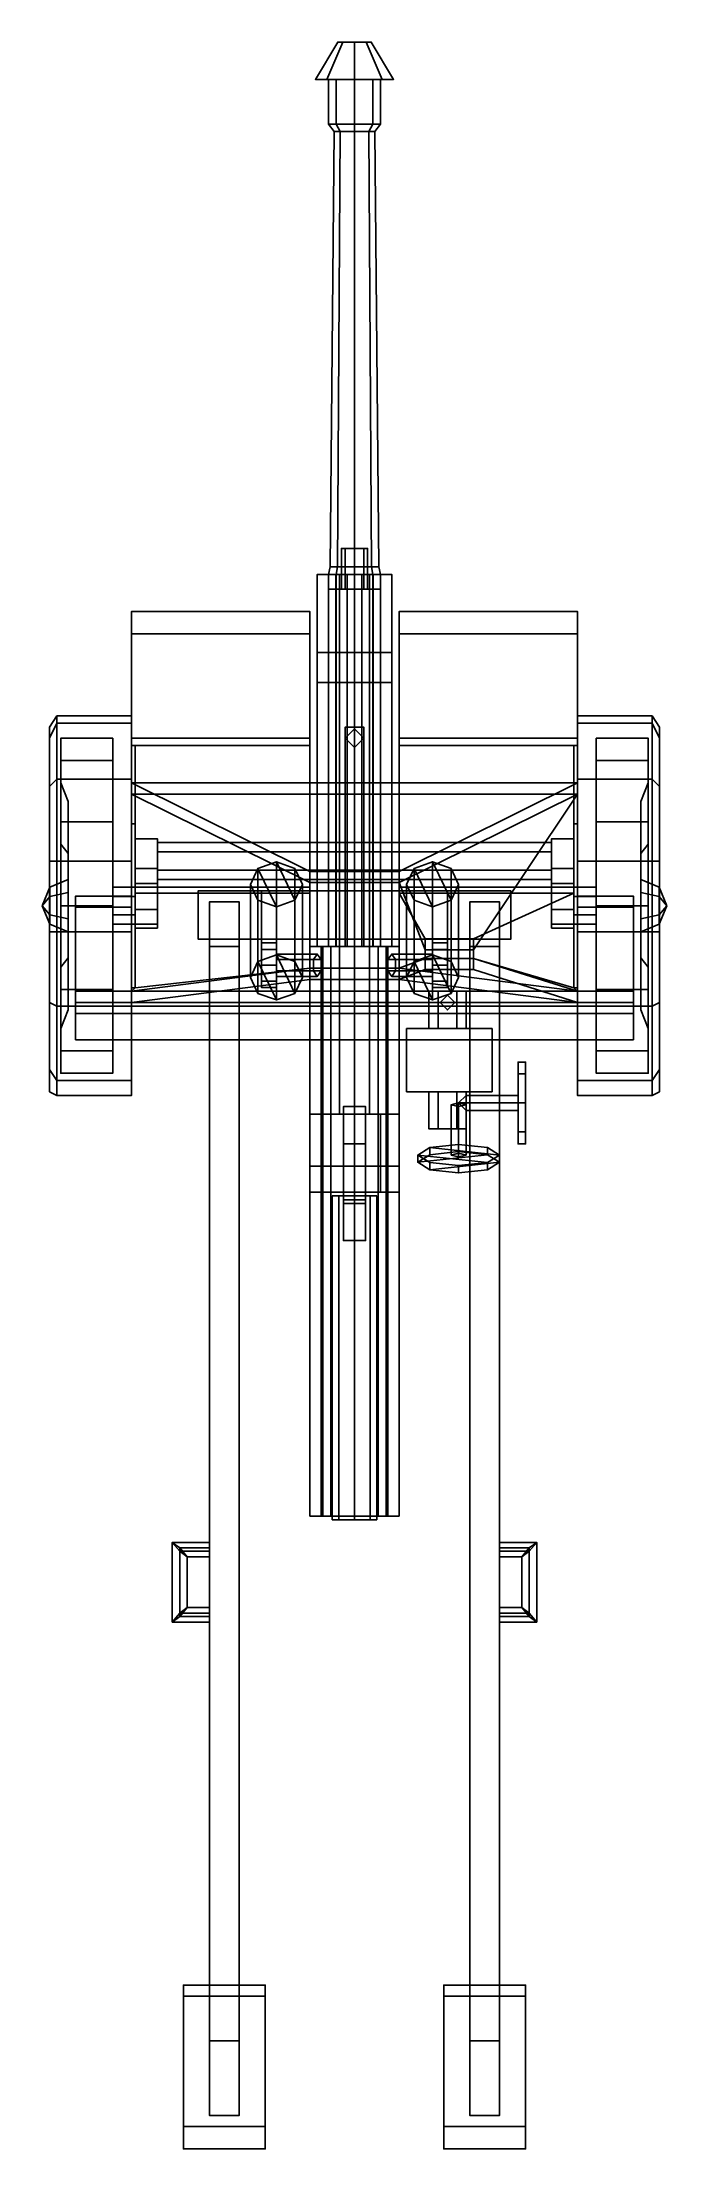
# Model space of a CAD drawing. Header units: millimetres. Extents: x -19 to 0.8, y -3.3 to 6.
# Drawn here: x -0.84 to 0.84, y -3.34 to 2.32 of the extents above.
import ezdxf

# ---------------------------------------------------------------- set-up
doc = ezdxf.new("R2010")
doc.units = ezdxf.units.MM
for name, color, linetype in [('gun', 1, 'Continuous'), ('sleeve', 5, 'Continuous'), ('trail', 6, 'Continuous'), ('trail2', 4, 'Continuous'), ('turret', 2, 'Continuous'), ('wheels', 2, 'Continuous')]:
    doc.layers.add(name, color=color, linetype=linetype)

msp = doc.modelspace()

# ---------------------------------------------------------------- linework, layer by layer
for points in [[(-0.6, 0.52, 1.16), (-0.6, 0.49, 1.11), (-0.6, 0.73, 0.82), (-0.6, 0.79, 0.82)], [(-0.6, 0.79, 0.82), (-0.6, 0.73, 0.82), (-0.6, 0.49, 1.11), (-0.6, 0.52, 1.16)], [(-0.12, 0.79, 0.82), (-0.12, 0.73, 0.82), (-0.6, 0.73, 0.82), (-0.6, 0.79, 0.82)], [(-0.6, 0.79, 0.82), (-0.6, 0.73, 0.82), (-0.12, 0.73, 0.82), (-0.12, 0.79, 0.82)], [(-0.12, 0.79, 0.82), (-0.12, 0.73, 0.82), (-0.12, 0.49, 1.11), (-0.12, 0.52, 1.16)], [(-0.12, 0.52, 1.16), (-0.12, 0.49, 1.11), (-0.12, 0.73, 0.82), (-0.12, 0.79, 0.82)], [(0.12, 0.79, 0.82), (0.12, 0.73, 0.82), (0.6, 0.73, 0.82), (0.6, 0.79, 0.82)], [(0.6, 0.79, 0.82), (0.6, 0.73, 0.82), (0.12, 0.73, 0.82), (0.12, 0.79, 0.82)], [(0.12, 0.79, 0.82), (0.12, 0.73, 0.82), (0.12, 0.49, 1.11), (0.12, 0.52, 1.16)], [(0.12, 0.52, 1.16), (0.12, 0.49, 1.11), (0.12, 0.73, 0.82), (0.12, 0.79, 0.82)], [(0.6, 0.52, 1.16), (0.6, 0.49, 1.11), (0.6, 0.73, 0.82), (0.6, 0.79, 0.82)], [(0.6, 0.79, 0.82), (0.6, 0.73, 0.82), (0.6, 0.49, 1.11), (0.6, 0.52, 1.16)], [(-0.82, 0.48, 0.47), (-0.82, 0.45, 0.66), (-0.8, 0.49, 0.67), (-0.8, 0.51, 0.48)], [(-0.8, 0.51, 0.48), (-0.8, 0.49, 0.67), (-0.6, 0.49, 0.67), (-0.6, 0.51, 0.48)], [(-0.6, 0.52, 1.16), (-0.6, 0.49, 1.11), (-0.6, 0.4198, 1.11), (-0.6, 0.3941, 1.16)], [(-0.6, 0.3941, 1.16), (-0.6, 0.4198, 1.11), (-0.6, 0.49, 1.11), (-0.6, 0.52, 1.16)], [(-0.6, 0.51, 0.48), (-0.6, 0.49, 0.67), (-0.6, 0.2462, 0.48)], [(-0.12, -0.0536, 1.16), (-0.12, -0.0316, 1.11), (-0.12, 0.49, 1.11), (-0.12, 0.52, 1.16)], [(-0.12, 0.52, 1.16), (-0.12, 0.49, 1.11), (-0.12, -0.0316, 1.11), (-0.12, -0.0536, 1.16)], [(0.12, -0.0536, 1.16), (0.12, -0.0316, 1.11), (0.12, 0.49, 1.11), (0.12, 0.52, 1.16)], [(0.12, 0.52, 1.16), (0.12, 0.49, 1.11), (0.12, -0.0316, 1.11), (0.12, -0.0536, 1.16)], [(0.6, 0.3941, 1.16), (0.6, 0.4198, 1.11), (0.6, 0.49, 1.11), (0.6, 0.52, 1.16)], [(0.6, 0.52, 1.16), (0.6, 0.49, 1.11), (0.6, 0.4198, 1.11), (0.6, 0.3941, 1.16)], [(0.6, 0.51, 0.48), (0.6, 0.49, 0.67), (0.8, 0.49, 0.67), (0.8, 0.51, 0.48)], [(0.6, 0.2462, 0.48), (0.6, 0.2462, 0.48), (0.6, 0.49, 0.67), (0.6, 0.51, 0.48)], [(0.8, 0.51, 0.48), (0.8, 0.49, 0.67), (0.82, 0.45, 0.66), (0.82, 0.48, 0.47)], [(-0.82, 0.45, 0.66), (-0.82, 0.32, 0.84), (-0.8, 0.34, 0.86), (-0.8, 0.49, 0.67)], [(-0.82, 0.44, 0.46), (-0.82, 0.42, 0.65), (-0.82, 0.45, 0.66), (-0.82, 0.48, 0.47)], [(-0.8, 0.49, 0.67), (-0.8, 0.34, 0.86), (-0.6, 0.34, 0.86), (-0.6, 0.49, 0.67)], [(-0.6, 0.49, 0.67), (-0.6, 0.34, 0.86), (-0.6, 0.2462, 0.48)], [(0.6, 0.49, 0.67), (0.6, 0.34, 0.86), (0.8, 0.34, 0.86), (0.8, 0.49, 0.67)], [(0.6, 0.2462, 0.48), (0.6, 0.2462, 0.48), (0.6, 0.34, 0.86), (0.6, 0.49, 0.67)], [(0.8, 0.49, 0.67), (0.8, 0.34, 0.86), (0.82, 0.32, 0.84), (0.82, 0.45, 0.66)], [(0.82, 0.48, 0.47), (0.82, 0.45, 0.66), (0.82, 0.42, 0.65), (0.82, 0.44, 0.46)], [(-0.82, 0.42, 0.65), (-0.82, 0.3, 0.81), (-0.82, 0.32, 0.84), (-0.82, 0.45, 0.66)], [(-0.12, 0.45, 1.05), (-0.12, 0.0495, 0.926), (-0.6, 0.0495, 0.926), (-0.6, 0.45, 1.05)], [(-0.12, 0.43, 1.09), (-0.12, 0.45, 1.05), (-0.6, 0.45, 1.05), (-0.6, 0.43, 1.09)], [(-0.6, 0.45, 1.05), (-0.6, 0.0495, 0.926), (-0.6, 0.034, 0.9613), (-0.6, 0.43, 1.09)], [(-0.6, 0.43, 1.09), (-0.6, 0.034, 0.9613), (-0.6, -0.2208, 1.5392), (-0.6, 0.22, 1.5)], [(-0.6, 0.22, 1.5), (-0.59, 0.22, 1.5), (-0.59, 0.43, 1.09), (-0.6, 0.43, 1.09)], [(-0.59, 0.43, 1.09), (-0.59, 0.034, 0.9613), (-0.12, 0.034, 0.9613), (-0.12, 0.43, 1.09)], [(-0.59, 0.22, 1.5), (-0.59, -0.2208, 1.5392), (-0.59, 0.034, 0.9613), (-0.59, 0.43, 1.09)], [(-0.12, 0.034, 0.9613), (-0.12, 0.0495, 0.926), (-0.12, 0.45, 1.05), (-0.12, 0.43, 1.09)], [(0.12, 0.45, 1.05), (0.12, 0.0495, 0.926), (0.12, 0.034, 0.9613), (0.12, 0.43, 1.09)], [(0.6, 0.43, 1.09), (0.6, 0.45, 1.05), (0.12, 0.45, 1.05), (0.12, 0.43, 1.09)], [(0.6, 0.45, 1.05), (0.6, 0.0495, 0.926), (0.12, 0.0495, 0.926), (0.12, 0.45, 1.05)], [(0.12, 0.43, 1.09), (0.12, 0.034, 0.9613), (0.59, 0.034, 0.9613), (0.59, 0.43, 1.09)], [(0.59, 0.43, 1.09), (0.59, 0.034, 0.9613), (0.59, -0.2208, 1.5392), (0.59, 0.22, 1.5)], [(0.59, 0.22, 1.5), (0.6, 0.22, 1.5), (0.6, 0.43, 1.09), (0.59, 0.43, 1.09)], [(0.6, 0.034, 0.9613), (0.6, 0.0495, 0.926), (0.6, 0.45, 1.05), (0.6, 0.43, 1.09)], [(0.6, 0.22, 1.5), (0.6, -0.2208, 1.5392), (0.6, 0.034, 0.9613), (0.6, 0.43, 1.09)], [(0.82, 0.45, 0.66), (0.82, 0.32, 0.84), (0.82, 0.3, 0.81), (0.82, 0.42, 0.65)], [(-0.82, 0.32, 0.84), (-0.82, 0.12, 0.96), (-0.8, 0.12, 0.98), (-0.8, 0.34, 0.86)], [(-0.8, 0.34, 0.86), (-0.8, 0.12, 0.98), (-0.6, 0.12, 0.98), (-0.6, 0.34, 0.86)], [(-0.6, 0.34, 0.86), (-0.6, 0.1576, 0.9595), (-0.6, 0.2462, 0.48)], [(0.6, 0.34, 0.86), (0.6, 0.12, 0.98), (0.8, 0.12, 0.98), (0.8, 0.34, 0.86)], [(0.6, 0.2462, 0.48), (0.6, 0.2462, 0.48), (0.6, 0.1576, 0.9595), (0.6, 0.34, 0.86)], [(0.8, 0.34, 0.86), (0.8, 0.12, 0.98), (0.82, 0.12, 0.96), (0.82, 0.32, 0.84)], [(-0.82, 0.3, 0.81), (-0.82, 0.12, 0.92), (-0.82, 0.12, 0.96), (-0.82, 0.32, 0.84)], [(-0.6, 0.33, 0.29), (-0.6, 0.3, 0.29), (-0.6, -0.0043, 0.98), (-0.6, 0.0257, 0.98)], [(0.6, 0.33, 0.29), (0.6, 0.3, 0.29), (-0.6, 0.3, 0.29), (-0.6, 0.33, 0.29)], [(0.12, 0.0919, 0.83), (0.6, 0.33, 0.29), (-0.6, 0.33, 0.29), (-0.12, 0.0919, 0.83)], [(-0.12, 0.0919, 0.83), (-0.6, 0.33, 0.29), (-0.6, 0.0495, 0.926), (-0.12, 0.0495, 0.926)], [(-0.6, -0.26, 1.56), (-0.6, 0.3, 0.29), (-0.12, 0.0619, 0.83), (-0.12, -0.1983, 1.42)], [(-0.12, 0.0619, 0.83), (-0.6, 0.3, 0.29), (0.6, 0.3, 0.29), (0.12, 0.0619, 0.83)], [(0.12, 0.0919, 0.83), (0.12, 0.0495, 0.926), (0.6, 0.0495, 0.926), (0.6, 0.33, 0.29)], [(0.19, -0.1189, 1.24), (0.12, 0.0619, 0.83), (0.6, 0.3, 0.29), (0.32, -0.1189, 1.24)], [(0.32, -0.1718, 1.36), (0.32, -0.1189, 1.24), (0.6, 0.3, 0.29), (0.6, -0.26, 1.56)], [(0.6, -0.0043, 0.98), (0.6, 0.3, 0.29), (0.6, 0.33, 0.29), (0.6, 0.0257, 0.98)], [(0.82, 0.32, 0.84), (0.82, 0.12, 0.96), (0.82, 0.12, 0.92), (0.82, 0.3, 0.81)], [(-0.6, 0.1576, 0.9595), (-0.6, 0.0495, 0.926), (-0.6, 0.2462, 0.48)], [(0.6, 0.2462, 0.48), (0.6, 0.2462, 0.48), (0.6, 0.0495, 0.926), (0.6, 0.1576, 0.9595)], [(-0.6, -0.2208, 1.5392), (-0.59, -0.2208, 1.5392), (-0.59, 0.22, 1.5), (-0.6, 0.22, 1.5)], [(-0.59, 0.05, 0.42), (-0.59, -0.05, 0.48), (-0.59, 0.06, 0.58), (-0.59, 0.18, 0.52)], [(-0.53, 0.18, 0.52), (-0.53, 0.05, 0.42), (-0.59, 0.05, 0.42), (-0.59, 0.18, 0.52)], [(-0.59, 0.18, 0.52), (-0.59, 0.06, 0.58), (-0.59, 0.1, 0.61), (-0.59, 0.18, 0.6)], [(-0.59, 0.18, 0.6), (-0.59, 0.1, 0.61), (-0.53, 0.1, 0.61), (-0.53, 0.18, 0.6)], [(-0.53, 0.18, 0.6), (-0.53, 0.18, 0.52), (-0.59, 0.18, 0.52), (-0.59, 0.18, 0.6)], [(-0.53, 0.06, 0.58), (-0.53, -0.05, 0.48), (-0.53, 0.05, 0.42), (-0.53, 0.18, 0.52)], [(-0.53, 0.1, 0.61), (-0.53, 0.06, 0.58), (-0.53, 0.18, 0.52), (-0.53, 0.18, 0.6)], [(0.53, 0.145, 0.5933), (0.53, 0.17, 0.55), (-0.53, 0.17, 0.55), (-0.53, 0.145, 0.5933)], [(0.53, 0.17, 0.55), (0.53, 0.145, 0.5067), (-0.53, 0.145, 0.5067), (-0.53, 0.17, 0.55)], [(0.53, 0.05, 0.42), (0.53, -0.05, 0.48), (0.53, 0.06, 0.58), (0.53, 0.18, 0.52)], [(0.59, 0.18, 0.52), (0.59, 0.05, 0.42), (0.53, 0.05, 0.42), (0.53, 0.18, 0.52)], [(0.53, 0.18, 0.52), (0.53, 0.06, 0.58), (0.53, 0.1, 0.61), (0.53, 0.18, 0.6)], [(0.59, 0.18, 0.6), (0.59, 0.18, 0.52), (0.53, 0.18, 0.52), (0.53, 0.18, 0.6)], [(0.53, 0.18, 0.6), (0.53, 0.1, 0.61), (0.59, 0.1, 0.61), (0.59, 0.18, 0.6)], [(0.59, -0.2208, 1.5392), (0.6, -0.2208, 1.5392), (0.6, 0.22, 1.5), (0.59, 0.22, 1.5)], [(0.59, 0.06, 0.58), (0.59, -0.05, 0.48), (0.59, 0.05, 0.42), (0.59, 0.18, 0.52)], [(0.59, 0.1, 0.61), (0.59, 0.06, 0.58), (0.59, 0.18, 0.52), (0.59, 0.18, 0.6)], [(-0.82, 0.12, 0.96), (-0.82, -0.07, 0.96), (-0.8, -0.07, 0.98), (-0.8, 0.12, 0.98)], [(-0.82, 0.12, 0.92), (-0.82, -0.07, 0.92), (-0.82, -0.07, 0.96), (-0.82, 0.12, 0.96)], [(-0.8, 0.12, 0.98), (-0.8, -0.07, 0.98), (-0.6, -0.07, 0.98), (-0.6, 0.12, 0.98)], [(-0.6, 0.1501, 0.63), (-0.6, 0.1501, 0.63), (-0.6, -0.27, 0.91), (-0.6, -0.47, 0.72)], [(-0.6, 0.1501, 0.63), (-0.6, 0.1501, 0.63), (-0.6, -0.47, 0.72), (-0.6, -0.51, 0.63)], [(-0.6, 0.1501, 0.63), (-0.6, 0.1501, 0.63), (-0.6, -0.07, 0.98), (-0.6, -0.27, 0.91)], [(-0.6, -0.0043, 0.98), (-0.6, -0.07, 0.98), (-0.6, 0.1501, 0.63)], [(0.53, 0.095, 0.5933), (0.53, 0.145, 0.5933), (-0.53, 0.145, 0.5933), (-0.53, 0.095, 0.5933)], [(0.53, 0.145, 0.5067), (0.53, 0.095, 0.5067), (-0.53, 0.095, 0.5067), (-0.53, 0.145, 0.5067)], [(-0.21, 0.1178, 0.3402), (-0.2595, 0.1001, 0.3299), (-0.2595, -0.1499, 0.7629), (-0.21, -0.1322, 0.7732)], [(-0.21, 0.1178, 0.3402), (-0.1605, 0.0144, 0.2804), (-0.21, -0.0034, 0.2702), (-0.2595, 0.1001, 0.3299)], [(-0.1605, 0.1001, 0.3299), (-0.21, 0.1178, 0.3402), (-0.21, -0.1322, 0.7732), (-0.1605, -0.1499, 0.7629)], [(-0.1605, 0.1001, 0.3299), (-0.14, 0.0572, 0.3052), (-0.1605, 0.0144, 0.2804), (-0.21, 0.1178, 0.3402)], [(0.21, 0.1178, 0.3402), (0.1605, 0.1001, 0.3299), (0.1605, -0.1499, 0.7629), (0.21, -0.1322, 0.7732)], [(0.21, 0.1178, 0.3402), (0.2595, 0.0144, 0.2804), (0.21, -0.0034, 0.2702), (0.1605, 0.1001, 0.3299)], [(0.2595, 0.1001, 0.3299), (0.21, 0.1178, 0.3402), (0.21, -0.1322, 0.7732), (0.2595, -0.1499, 0.7629)], [(0.2595, 0.1001, 0.3299), (0.28, 0.0572, 0.3052), (0.2595, 0.0144, 0.2804), (0.21, 0.1178, 0.3402)], [(0.6, 0.1501, 0.63), (0.6, 0.1501, 0.63), (0.6, -0.07, 0.98), (0.6, -0.0043, 0.98)], [(0.6, -0.27, 0.91), (0.6, -0.07, 0.98), (0.6, 0.1501, 0.63)], [(0.6, -0.47, 0.72), (0.6, -0.27, 0.91), (0.6, 0.1501, 0.63)], [(0.6, -0.51, 0.63), (0.6, -0.47, 0.72), (0.6, 0.1501, 0.63)], [(0.6, 0.12, 0.98), (0.6, -0.07, 0.98), (0.8, -0.07, 0.98), (0.8, 0.12, 0.98)], [(0.8, 0.12, 0.98), (0.8, -0.07, 0.98), (0.82, -0.07, 0.96), (0.82, 0.12, 0.96)], [(0.82, 0.12, 0.96), (0.82, -0.07, 0.96), (0.82, -0.07, 0.92), (0.82, 0.12, 0.92)], [(-0.59, 0.1, 0.61), (-0.59, 0.06, 0.58), (-0.53, 0.06, 0.58), (-0.53, 0.1, 0.61)], [(-0.59, 0.06, 0.58), (-0.59, -0.05, 0.48), (-0.53, -0.05, 0.48), (-0.53, 0.06, 0.58)], [(0.53, 0.07, 0.55), (0.53, 0.095, 0.5933), (-0.53, 0.095, 0.5933), (-0.53, 0.07, 0.55)], [(0.53, 0.095, 0.5067), (0.53, 0.07, 0.55), (-0.53, 0.07, 0.55), (-0.53, 0.095, 0.5067)], [(-0.2595, 0.1001, 0.3299), (-0.28, 0.0572, 0.3052), (-0.28, -0.1928, 0.7382), (-0.2595, -0.1499, 0.7629)], [(-0.2595, 0.1001, 0.3299), (-0.21, -0.0034, 0.2702), (-0.2595, 0.0144, 0.2804), (-0.28, 0.0572, 0.3052)], [(-0.28, 0.0572, 0.3052), (-0.2595, 0.0144, 0.2804), (-0.2595, -0.2356, 0.7134), (-0.28, -0.1928, 0.7382)], [(-0.14, 0.0572, 0.3052), (-0.1605, 0.1001, 0.3299), (-0.1605, -0.1499, 0.7629), (-0.14, -0.1928, 0.7382)], [(-0.1605, 0.0144, 0.2804), (-0.14, 0.0572, 0.3052), (-0.14, -0.1928, 0.7382), (-0.1605, -0.2356, 0.7134)], [(-0.12, 0.0919, 0.83), (-0.12, 0.0619, 0.83), (0.12, 0.0619, 0.83), (0.12, 0.0919, 0.83)], [(-0.12, -0.1683, 1.42), (-0.12, -0.1983, 1.42), (-0.12, 0.0619, 0.83), (-0.12, 0.0919, 0.83)], [(0.12, 0.0919, 0.83), (0.12, 0.0619, 0.83), (0.12, -0.1983, 1.42), (0.12, -0.1683, 1.42)], [(0.19, -0.1718, 1.36), (0.12, -0.1983, 1.42), (0.12, 0.0619, 0.83), (0.19, -0.1189, 1.24)], [(0.1605, 0.1001, 0.3299), (0.14, 0.0572, 0.3052), (0.14, -0.1928, 0.7382), (0.1605, -0.1499, 0.7629)], [(0.1605, 0.1001, 0.3299), (0.21, -0.0034, 0.2702), (0.1605, 0.0144, 0.2804), (0.14, 0.0572, 0.3052)], [(0.14, 0.0572, 0.3052), (0.1605, 0.0144, 0.2804), (0.1605, -0.2356, 0.7134), (0.14, -0.1928, 0.7382)], [(0.28, 0.0572, 0.3052), (0.2595, 0.1001, 0.3299), (0.2595, -0.1499, 0.7629), (0.28, -0.1928, 0.7382)], [(0.2595, 0.0144, 0.2804), (0.28, 0.0572, 0.3052), (0.28, -0.1928, 0.7382), (0.2595, -0.2356, 0.7134)], [(0.53, 0.1, 0.61), (0.53, 0.06, 0.58), (0.59, 0.06, 0.58), (0.59, 0.1, 0.61)], [(0.53, 0.06, 0.58), (0.53, -0.05, 0.48), (0.59, -0.05, 0.48), (0.59, 0.06, 0.58)], [(-0.6, -0.23, 1.56), (-0.6, 0.0257, 0.98), (-0.75, 0.0257, 0.98), (-0.75, -0.23, 1.56)], [(-0.75, 0.0257, 0.98), (-0.75, -0.0043, 0.98), (-0.75, -0.26, 1.56), (-0.75, -0.23, 1.56)], [(-0.59, 0.025, 0.4933), (-0.59, 0.05, 0.45), (-0.65, 0.05, 0.45), (-0.65, 0.025, 0.4933)], [(-0.59, 0.05, 0.45), (-0.59, 0.025, 0.4067), (-0.65, 0.025, 0.4067), (-0.65, 0.05, 0.45)], [(-0.59, -0.025, 0.4933), (-0.59, 0.025, 0.4933), (-0.65, 0.025, 0.4933), (-0.65, -0.025, 0.4933)], [(-0.59, 0.025, 0.4067), (-0.59, -0.025, 0.4067), (-0.65, -0.025, 0.4067), (-0.65, 0.025, 0.4067)], [(-0.59, -0.01, 0.38), (-0.59, -0.06, 0.43), (-0.59, -0.05, 0.48), (-0.59, 0.05, 0.42)], [(-0.53, 0.05, 0.42), (-0.53, -0.01, 0.38), (-0.59, -0.01, 0.38), (-0.59, 0.05, 0.42)], [(-0.12, -0.1683, 1.42), (-0.12, 0.034, 0.9613), (-0.59, 0.034, 0.9613), (-0.59, -0.2208, 1.5392)], [(-0.53, -0.05, 0.48), (-0.53, -0.06, 0.43), (-0.53, -0.01, 0.38), (-0.53, 0.05, 0.42)], [(-0.42, 0.04, 0.7), (-0.42, -0.09, 0.7), (-0.42, -0.09, 0.78), (-0.42, 0.04, 0.78)], [(0.42, 0.04, 0.78), (0.42, 0.04, 0.7), (-0.42, 0.04, 0.7), (-0.42, 0.04, 0.78)], [(0.42, 0.04, 0.7), (0.42, -0.09, 0.7), (-0.42, -0.09, 0.7), (-0.42, 0.04, 0.7)], [(-0.42, 0.04, 0.78), (-0.42, -0.09, 0.78), (0.42, -0.09, 0.78), (0.42, 0.04, 0.78)], [(-0.2595, 0.0144, 0.2804), (-0.21, -0.0034, 0.2702), (-0.21, -0.2534, 0.7032), (-0.2595, -0.2356, 0.7134)], [(-0.21, -0.0034, 0.2702), (-0.1605, 0.0144, 0.2804), (-0.1605, -0.2356, 0.7134), (-0.21, -0.2534, 0.7032)], [(0.12, -0.1683, 1.42), (0.19, -0.1418, 1.36), (0.19, -0.0889, 1.24), (0.12, 0.034, 0.9613)], [(0.12, 0.034, 0.9613), (0.19, -0.0889, 1.24), (0.32, -0.0889, 1.24), (0.59, 0.034, 0.9613)], [(0.1605, 0.0144, 0.2804), (0.21, -0.0034, 0.2702), (0.21, -0.2534, 0.7032), (0.1605, -0.2356, 0.7134)], [(0.21, -0.0034, 0.2702), (0.2595, 0.0144, 0.2804), (0.2595, -0.2356, 0.7134), (0.21, -0.2534, 0.7032)], [(0.59, -0.2208, 1.5392), (0.59, 0.034, 0.9613), (0.32, -0.0889, 1.24), (0.32, -0.1418, 1.36)], [(0.42, -0.09, 0.78), (0.42, -0.09, 0.7), (0.42, 0.04, 0.7), (0.42, 0.04, 0.78)], [(0.53, -0.01, 0.38), (0.53, -0.06, 0.43), (0.53, -0.05, 0.48), (0.53, 0.05, 0.42)], [(0.59, 0.05, 0.42), (0.59, -0.01, 0.38), (0.53, -0.01, 0.38), (0.53, 0.05, 0.42)], [(0.59, -0.05, 0.48), (0.59, -0.06, 0.43), (0.59, -0.01, 0.38), (0.59, 0.05, 0.42)], [(0.65, 0.025, 0.4933), (0.65, 0.05, 0.45), (0.59, 0.05, 0.45), (0.59, 0.025, 0.4933)], [(0.65, 0.05, 0.45), (0.65, 0.025, 0.4067), (0.59, 0.025, 0.4067), (0.59, 0.05, 0.45)], [(0.65, -0.025, 0.4933), (0.65, 0.025, 0.4933), (0.59, 0.025, 0.4933), (0.59, -0.025, 0.4933)], [(0.65, 0.025, 0.4067), (0.65, -0.025, 0.4067), (0.59, -0.025, 0.4067), (0.59, 0.025, 0.4067)], [(0.75, -0.23, 1.56), (0.75, 0.0257, 0.98), (0.6, 0.0257, 0.98), (0.6, -0.23, 1.56)], [(0.75, -0.23, 1.56), (0.75, -0.26, 1.56), (0.75, -0.0043, 0.98), (0.75, 0.0257, 0.98)], [(-0.75, -0.26, 1.56), (-0.75, -0.0043, 0.98), (-0.6, -0.0043, 0.98), (-0.6, -0.26, 1.56)], [(-0.59, -0.05, 0.45), (-0.59, -0.025, 0.4933), (-0.65, -0.025, 0.4933), (-0.65, -0.05, 0.45)], [(-0.59, -0.025, 0.4067), (-0.59, -0.05, 0.45), (-0.65, -0.05, 0.45), (-0.65, -0.025, 0.4067)], [(-0.53, -0.01, 0.38), (-0.53, -0.06, 0.43), (-0.59, -0.06, 0.43), (-0.59, -0.01, 0.38)], [(-0.59, -0.05, 0.48), (-0.59, -0.06, 0.43), (-0.53, -0.06, 0.43), (-0.53, -0.05, 0.48)], [(0.59, -0.01, 0.38), (0.59, -0.06, 0.43), (0.53, -0.06, 0.43), (0.53, -0.01, 0.38)], [(0.53, -0.05, 0.48), (0.53, -0.06, 0.43), (0.59, -0.06, 0.43), (0.59, -0.05, 0.48)], [(0.65, -0.05, 0.45), (0.65, -0.025, 0.4933), (0.59, -0.025, 0.4933), (0.59, -0.05, 0.45)], [(0.65, -0.025, 0.4067), (0.65, -0.05, 0.45), (0.59, -0.05, 0.45), (0.59, -0.025, 0.4067)], [(0.6, -0.26, 1.56), (0.6, -0.0043, 0.98), (0.75, -0.0043, 0.98), (0.75, -0.26, 1.56)], [(-0.82, -0.07, 0.92), (-0.82, -0.25, 0.87), (-0.82, -0.26, 0.89), (-0.82, -0.07, 0.96)], [(-0.82, -0.07, 0.96), (-0.82, -0.26, 0.89), (-0.8, -0.27, 0.91), (-0.8, -0.07, 0.98)], [(-0.6, -0.27, 0.91), (-0.6, -0.07, 0.98), (-0.8, -0.07, 0.98), (-0.8, -0.27, 0.91)], [(-0.42, -0.09, 0.78), (-0.42, -0.09, 0.7), (0.42, -0.09, 0.7), (0.42, -0.09, 0.78)], [(0.19, -0.0889, 1.24), (0.19, -0.1189, 1.24), (0.32, -0.1189, 1.24), (0.32, -0.0889, 1.24)], [(0.19, -0.1418, 1.36), (0.19, -0.1718, 1.36), (0.19, -0.1189, 1.24), (0.19, -0.0889, 1.24)], [(0.32, -0.0889, 1.24), (0.32, -0.1189, 1.24), (0.32, -0.1718, 1.36), (0.32, -0.1418, 1.36)], [(0.8, -0.27, 0.91), (0.8, -0.07, 0.98), (0.6, -0.07, 0.98), (0.6, -0.27, 0.91)], [(0.8, -0.07, 0.98), (0.8, -0.27, 0.91), (0.82, -0.26, 0.89), (0.82, -0.07, 0.96)], [(0.82, -0.07, 0.96), (0.82, -0.26, 0.89), (0.82, -0.25, 0.87), (0.82, -0.07, 0.92)], [(0.6, -0.23, 1.56), (0.12, -0.1683, 1.42), (-0.12, -0.1683, 1.42), (-0.6, -0.23, 1.56)], [(-0.6, -0.23, 1.56), (-0.6, -0.23, 1.56), (-0.12, -0.1683, 1.42), (-0.59, -0.2208, 1.5392)], [(-0.28, -0.1928, 0.7382), (-0.2595, -0.2356, 0.7134), (-0.21, -0.2534, 0.7032), (-0.2595, -0.1499, 0.7629)], [(-0.2595, -0.1499, 0.7629), (-0.21, -0.2534, 0.7032), (-0.1605, -0.2356, 0.7134), (-0.21, -0.1322, 0.7732)], [(-0.21, -0.1322, 0.7732), (-0.1605, -0.2356, 0.7134), (-0.14, -0.1928, 0.7382), (-0.1605, -0.1499, 0.7629)], [(0.12, -0.1683, 1.42), (0.12, -0.1983, 1.42), (-0.12, -0.1983, 1.42), (-0.12, -0.1683, 1.42)], [(0.6, -0.23, 1.56), (0.32, -0.1418, 1.36), (0.19, -0.1418, 1.36), (0.12, -0.1683, 1.42)], [(0.14, -0.1928, 0.7382), (0.1605, -0.2356, 0.7134), (0.21, -0.2534, 0.7032), (0.1605, -0.1499, 0.7629)], [(0.1605, -0.1499, 0.7629), (0.21, -0.2534, 0.7032), (0.2595, -0.2356, 0.7134), (0.21, -0.1322, 0.7732)], [(0.32, -0.1418, 1.36), (0.32, -0.1718, 1.36), (0.19, -0.1718, 1.36), (0.19, -0.1418, 1.36)], [(0.21, -0.1322, 0.7732), (0.2595, -0.2356, 0.7134), (0.28, -0.1928, 0.7382), (0.2595, -0.1499, 0.7629)], [(0.6, -0.23, 1.56), (0.6, -0.23, 1.56), (0.59, -0.2208, 1.5392), (0.32, -0.1418, 1.36)], [(-0.6, -0.26, 1.56), (-0.12, -0.1983, 1.42), (0.12, -0.1983, 1.42), (0.6, -0.26, 1.56)], [(-0.6, -0.23, 1.56), (-0.6, -0.23, 1.56), (-0.59, -0.2208, 1.5392), (-0.6, -0.2208, 1.5392)], [(0.32, -0.1718, 1.36), (0.6, -0.26, 1.56), (0.12, -0.1983, 1.42), (0.19, -0.1718, 1.36)], [(0.6, -0.23, 1.56), (0.6, -0.23, 1.56), (0.6, -0.2208, 1.5392), (0.59, -0.2208, 1.5392)], [(-0.82, -0.25, 0.87), (-0.82, -0.42, 0.7), (-0.82, -0.44, 0.72), (-0.82, -0.26, 0.89)], [(-0.82, -0.26, 0.89), (-0.82, -0.44, 0.72), (-0.8, -0.47, 0.72), (-0.8, -0.27, 0.91)], [(-0.6, -0.47, 0.72), (-0.6, -0.27, 0.91), (-0.8, -0.27, 0.91), (-0.8, -0.47, 0.72)], [(0.75, -0.27, 1.63), (0.75, -0.23, 1.56), (-0.75, -0.23, 1.56), (-0.75, -0.27, 1.63)], [(-0.75, -0.23, 1.56), (-0.75, -0.26, 1.56), (-0.75, -0.29, 1.61), (-0.75, -0.27, 1.63)], [(-0.75, -0.29, 1.61), (-0.75, -0.26, 1.56), (0.75, -0.26, 1.56), (0.75, -0.29, 1.61)], [(-0.75, -0.27, 1.63), (-0.75, -0.29, 1.61), (-0.75, -0.36, 1.63), (-0.75, -0.36, 1.66)], [(0.75, -0.36, 1.66), (0.75, -0.27, 1.63), (-0.75, -0.27, 1.63), (-0.75, -0.36, 1.66)], [(0.2, -0.23, 0.94), (0.3, -0.23, 0.94), (0.275, -0.23, 0.8967), (0.225, -0.23, 0.8967)], [(0.225, -0.23, 0.9833), (0.275, -0.23, 0.9833), (0.3, -0.23, 0.94), (0.2, -0.23, 0.94)], [(0.225, -0.33, 0.8967), (0.2, -0.33, 0.94), (0.2, -0.23, 0.94), (0.225, -0.23, 0.8967)], [(0.2, -0.33, 0.94), (0.225, -0.33, 0.9833), (0.225, -0.23, 0.9833), (0.2, -0.23, 0.94)], [(0.275, -0.33, 0.8967), (0.225, -0.33, 0.8967), (0.225, -0.23, 0.8967), (0.275, -0.23, 0.8967)], [(0.225, -0.33, 0.9833), (0.275, -0.33, 0.9833), (0.275, -0.23, 0.9833), (0.225, -0.23, 0.9833)], [(0.25, -0.24, 0.98), (0.23, -0.26, 0.98), (0.23, -0.26, 1.47), (0.25, -0.24, 1.47)], [(0.25, -0.24, 1.47), (0.23, -0.26, 1.47), (0.25, -0.28, 1.47), (0.27, -0.26, 1.47)], [(0.23, -0.26, 0.98), (0.25, -0.28, 0.98), (0.25, -0.28, 1.47), (0.23, -0.26, 1.47)], [(0.27, -0.26, 0.98), (0.25, -0.24, 0.98), (0.25, -0.24, 1.47), (0.27, -0.26, 1.47)], [(0.25, -0.28, 0.98), (0.27, -0.26, 0.98), (0.27, -0.26, 1.47), (0.25, -0.28, 1.47)], [(0.3, -0.33, 0.94), (0.275, -0.33, 0.8967), (0.275, -0.23, 0.8967), (0.3, -0.23, 0.94)], [(0.275, -0.33, 0.9833), (0.3, -0.33, 0.94), (0.3, -0.23, 0.94), (0.275, -0.23, 0.9833)], [(0.8, -0.47, 0.72), (0.8, -0.27, 0.91), (0.6, -0.27, 0.91), (0.6, -0.47, 0.72)], [(0.75, -0.29, 1.61), (0.75, -0.26, 1.56), (0.75, -0.23, 1.56), (0.75, -0.27, 1.63)], [(0.75, -0.36, 1.63), (0.75, -0.29, 1.61), (0.75, -0.27, 1.63), (0.75, -0.36, 1.66)], [(0.8, -0.27, 0.91), (0.8, -0.47, 0.72), (0.82, -0.44, 0.72), (0.82, -0.26, 0.89)], [(0.82, -0.26, 0.89), (0.82, -0.44, 0.72), (0.82, -0.42, 0.7), (0.82, -0.25, 0.87)], [(-0.75, -0.36, 1.63), (-0.75, -0.29, 1.61), (0.75, -0.29, 1.61), (0.75, -0.36, 1.63)], [(0.14, -0.33, 0.77), (0.14, -0.5, 0.77), (0.14, -0.5, 1), (0.14, -0.33, 1)], [(0.37, -0.33, 1), (0.37, -0.33, 0.77), (0.14, -0.33, 0.77), (0.14, -0.33, 1)], [(0.37, -0.33, 0.77), (0.37, -0.5, 0.77), (0.14, -0.5, 0.77), (0.14, -0.33, 0.77)], [(0.14, -0.33, 1), (0.14, -0.5, 1), (0.37, -0.5, 1), (0.37, -0.33, 1)], [(0.37, -0.5, 1), (0.37, -0.5, 0.77), (0.37, -0.33, 0.77), (0.37, -0.33, 1)], [(-0.75, -0.36, 1.66), (-0.75, -0.36, 1.63), (0.75, -0.36, 1.63), (0.75, -0.36, 1.66)], [(-0.82, -0.42, 0.7), (-0.82, -0.48, 0.61), (-0.82, -0.5, 0.62), (-0.82, -0.44, 0.72)], [(-0.82, -0.44, 0.72), (-0.82, -0.5, 0.62), (-0.8, -0.51, 0.63), (-0.8, -0.47, 0.72)], [(0.46, -0.4522, 1.0078), (0.46, -0.42, 0.93), (0.44, -0.42, 0.93), (0.44, -0.4522, 1.0078)], [(0.46, -0.42, 0.93), (0.46, -0.4522, 0.8522), (0.44, -0.4522, 0.8522), (0.44, -0.42, 0.93)], [(0.44, -0.64, 0.93), (0.44, -0.4522, 1.0078), (0.44, -0.42, 0.93), (0.44, -0.6078, 0.8522)], [(0.44, -0.6078, 0.8522), (0.44, -0.42, 0.93), (0.44, -0.4522, 0.8522), (0.44, -0.53, 0.82)], [(0.46, -0.53, 1.04), (0.46, -0.4522, 1.0078), (0.44, -0.4522, 1.0078), (0.44, -0.53, 1.04)], [(0.46, -0.4522, 0.8522), (0.46, -0.53, 0.82), (0.44, -0.53, 0.82), (0.44, -0.4522, 0.8522)], [(0.44, -0.6078, 1.0078), (0.44, -0.53, 1.04), (0.44, -0.4522, 1.0078), (0.44, -0.64, 0.93)], [(0.46, -0.42, 0.93), (0.46, -0.6078, 1.0078), (0.46, -0.64, 0.93), (0.46, -0.4522, 0.8522)], [(0.46, -0.4522, 1.0078), (0.46, -0.53, 1.04), (0.46, -0.6078, 1.0078), (0.46, -0.42, 0.93)], [(0.46, -0.4522, 0.8522), (0.46, -0.64, 0.93), (0.46, -0.6078, 0.8522), (0.46, -0.53, 0.82)], [(0.8, -0.47, 0.72), (0.8, -0.51, 0.63), (0.82, -0.5, 0.62), (0.82, -0.44, 0.72)], [(0.82, -0.44, 0.72), (0.82, -0.5, 0.62), (0.82, -0.48, 0.61), (0.82, -0.42, 0.7)], [(-0.6, -0.51, 0.63), (-0.6, -0.47, 0.72), (-0.8, -0.47, 0.72), (-0.8, -0.51, 0.63)], [(0.14, -0.5, 1), (0.14, -0.5, 0.77), (0.37, -0.5, 0.77), (0.37, -0.5, 1)], [(0.225, -0.5, 0.9833), (0.2, -0.5, 0.94), (0.2, -0.6, 0.94), (0.225, -0.6, 0.9833)], [(0.2, -0.5, 0.94), (0.225, -0.5, 0.8967), (0.225, -0.6, 0.8967), (0.2, -0.6, 0.94)], [(0.275, -0.5, 0.9833), (0.225, -0.5, 0.9833), (0.225, -0.6, 0.9833), (0.275, -0.6, 0.9833)], [(0.225, -0.5, 0.8967), (0.275, -0.5, 0.8967), (0.275, -0.6, 0.8967), (0.225, -0.6, 0.8967)], [(0.3, -0.5, 0.94), (0.275, -0.5, 0.9833), (0.275, -0.6, 0.9833), (0.3, -0.6, 0.94)], [(0.275, -0.5, 0.8967), (0.3, -0.5, 0.94), (0.3, -0.6, 0.94), (0.275, -0.6, 0.8967)], [(0.8, -0.51, 0.63), (0.8, -0.47, 0.72), (0.6, -0.47, 0.72), (0.6, -0.51, 0.63)], [(0.28, -0.6648, 0.8607), (0.26, -0.67, 0.88), (0.26, -0.5348, 0.9162), (0.28, -0.5296, 0.8969)], [(0.26, -0.67, 0.88), (0.28, -0.6752, 0.8993), (0.28, -0.5399, 0.9356), (0.26, -0.5348, 0.9162)], [(0.44, -0.53, 0.95), (0.44, -0.51, 0.93), (0.3, -0.51, 0.93), (0.28, -0.53, 0.95)], [(0.44, -0.51, 0.93), (0.44, -0.53, 0.91), (0.28, -0.53, 0.91), (0.3, -0.51, 0.93)], [(0.3, -0.67, 0.88), (0.28, -0.6648, 0.8607), (0.28, -0.5296, 0.8969), (0.3, -0.5348, 0.9162)], [(0.44, -0.55, 0.93), (0.44, -0.53, 0.95), (0.28, -0.53, 0.95), (0.3, -0.55, 0.93)], [(0.44, -0.53, 0.91), (0.44, -0.55, 0.93), (0.3, -0.55, 0.93), (0.28, -0.53, 0.91)], [(0.28, -0.6752, 0.8993), (0.3, -0.67, 0.88), (0.3, -0.5348, 0.9162), (0.28, -0.5399, 0.9356)], [(0.46, -0.6078, 1.0078), (0.46, -0.53, 1.04), (0.44, -0.53, 1.04), (0.44, -0.6078, 1.0078)], [(0.46, -0.53, 0.82), (0.46, -0.6078, 0.8522), (0.44, -0.6078, 0.8522), (0.44, -0.53, 0.82)], [(0.275, -0.6, 0.9833), (0.225, -0.6, 0.9833), (0.2, -0.6, 0.94), (0.3, -0.6, 0.94)], [(0.3, -0.6, 0.94), (0.2, -0.6, 0.94), (0.225, -0.6, 0.8967), (0.275, -0.6, 0.8967)], [(0.46, -0.64, 0.93), (0.46, -0.6078, 1.0078), (0.44, -0.6078, 1.0078), (0.44, -0.64, 0.93)], [(0.46, -0.6078, 0.8522), (0.46, -0.64, 0.93), (0.44, -0.64, 0.93), (0.44, -0.6078, 0.8522)], [(0.17, -0.67, 0.88), (0.3578, -0.6901, 0.9551), (0.39, -0.67, 0.88), (0.2022, -0.6499, 0.8049)], [(0.2022, -0.6692, 0.7997), (0.17, -0.6893, 0.8748), (0.17, -0.67, 0.88), (0.2022, -0.6499, 0.8049)], [(0.3578, -0.6692, 0.7997), (0.17, -0.6893, 0.8748), (0.2022, -0.6692, 0.7997), (0.28, -0.6608, 0.7686)], [(0.39, -0.6893, 0.8748), (0.2022, -0.7094, 0.95), (0.17, -0.6893, 0.8748), (0.3578, -0.6692, 0.7997)], [(0.2022, -0.6901, 0.9551), (0.28, -0.6985, 0.9863), (0.3578, -0.6901, 0.9551), (0.17, -0.67, 0.88)], [(0.17, -0.6893, 0.8748), (0.2022, -0.7094, 0.95), (0.2022, -0.6901, 0.9551), (0.17, -0.67, 0.88)], [(0.2022, -0.6499, 0.8049), (0.39, -0.67, 0.88), (0.3578, -0.6499, 0.8049), (0.28, -0.6415, 0.7737)], [(0.28, -0.6608, 0.7686), (0.2022, -0.6692, 0.7997), (0.2022, -0.6499, 0.8049), (0.28, -0.6415, 0.7737)], [(0.3578, -0.6692, 0.7997), (0.28, -0.6608, 0.7686), (0.28, -0.6415, 0.7737), (0.3578, -0.6499, 0.8049)], [(0.39, -0.6893, 0.8748), (0.3578, -0.6692, 0.7997), (0.3578, -0.6499, 0.8049), (0.39, -0.67, 0.88)], [(0.3578, -0.7094, 0.95), (0.39, -0.6893, 0.8748), (0.39, -0.67, 0.88), (0.3578, -0.6901, 0.9551)], [(0.3578, -0.7094, 0.95), (0.28, -0.7178, 0.9811), (0.2022, -0.7094, 0.95), (0.39, -0.6893, 0.8748)], [(0.2022, -0.7094, 0.95), (0.28, -0.7178, 0.9811), (0.28, -0.6985, 0.9863), (0.2022, -0.6901, 0.9551)], [(0.28, -0.7178, 0.9811), (0.3578, -0.7094, 0.95), (0.3578, -0.6901, 0.9551), (0.28, -0.6985, 0.9863)]]:
    msp.add_3dface(points)
at = {"layer": 'gun'}
for points in [[(-0.0742, 2.22, 1.0958), (-0.105, 2.22, 1.17), (-0.045, 2.32, 1.17), (-0.0318, 2.32, 1.1382)], [(-0.105, 2.22, 1.17), (-0.0742, 2.22, 1.2442), (-0.0318, 2.32, 1.2018), (-0.045, 2.32, 1.17)], [(0, 2.22, 1.065), (-0.0742, 2.22, 1.0958), (-0.0318, 2.32, 1.1382), (0, 2.32, 1.125)], [(-0.0742, 2.22, 1.2442), (0, 2.22, 1.275), (0, 2.32, 1.215), (-0.0318, 2.32, 1.2018)], [(-0.0318, 2.32, 1.2018), (0, 2.32, 1.215), (0.0318, 2.32, 1.2018), (-0.045, 2.32, 1.17)], [(-0.045, 2.32, 1.17), (0.0318, 2.32, 1.2018), (0.045, 2.32, 1.17), (-0.0318, 2.32, 1.1382)], [(-0.0318, 2.32, 1.1382), (0.045, 2.32, 1.17), (0.0318, 2.32, 1.1382), (0, 2.32, 1.125)], [(0.0742, 2.22, 1.0958), (0, 2.22, 1.065), (0, 2.32, 1.125), (0.0318, 2.32, 1.1382)], [(0, 2.22, 1.275), (0.0742, 2.22, 1.2442), (0.0318, 2.32, 1.2018), (0, 2.32, 1.215)], [(0.105, 2.22, 1.17), (0.0742, 2.22, 1.0958), (0.0318, 2.32, 1.1382), (0.045, 2.32, 1.17)], [(0.0742, 2.22, 1.2442), (0.105, 2.22, 1.17), (0.045, 2.32, 1.17), (0.0318, 2.32, 1.2018)], [(-0.0742, 2.22, 1.2442), (-0.105, 2.22, 1.17), (-0.07, 2.22, 1.17), (-0.0495, 2.22, 1.2195)], [(-0.105, 2.22, 1.17), (-0.0742, 2.22, 1.0958), (-0.0495, 2.22, 1.1205), (-0.07, 2.22, 1.17)], [(0, 2.22, 1.275), (-0.0742, 2.22, 1.2442), (-0.0495, 2.22, 1.2195), (0, 2.22, 1.24)], [(-0.0742, 2.22, 1.0958), (0, 2.22, 1.065), (0, 2.22, 1.1), (-0.0495, 2.22, 1.1205)], [(-0.0495, 2.22, 1.2195), (-0.07, 2.22, 1.17), (-0.07, 2.1, 1.17), (-0.0495, 2.1, 1.2195)], [(-0.07, 2.22, 1.17), (-0.0495, 2.22, 1.1205), (-0.0495, 2.1, 1.1205), (-0.07, 2.1, 1.17)], [(0, 2.22, 1.24), (-0.0495, 2.22, 1.2195), (-0.0495, 2.1, 1.2195), (0, 2.1, 1.24)], [(-0.0495, 2.22, 1.1205), (0, 2.22, 1.1), (0, 2.1, 1.1), (-0.0495, 2.1, 1.1205)], [(0.0495, 2.22, 1.2195), (0, 2.22, 1.24), (0, 2.1, 1.24), (0.0495, 2.1, 1.2195)], [(0, 2.22, 1.1), (0.0495, 2.22, 1.1205), (0.0495, 2.1, 1.1205), (0, 2.1, 1.1)], [(0, 2.22, 1.065), (0.0742, 2.22, 1.0958), (0.0495, 2.22, 1.1205), (0, 2.22, 1.1)], [(0.0742, 2.22, 1.2442), (0, 2.22, 1.275), (0, 2.22, 1.24), (0.0495, 2.22, 1.2195)], [(0.07, 2.22, 1.17), (0.0495, 2.22, 1.2195), (0.0495, 2.1, 1.2195), (0.07, 2.1, 1.17)], [(0.0495, 2.22, 1.1205), (0.07, 2.22, 1.17), (0.07, 2.1, 1.17), (0.0495, 2.1, 1.1205)], [(0.0742, 2.22, 1.0958), (0.105, 2.22, 1.17), (0.07, 2.22, 1.17), (0.0495, 2.22, 1.1205)], [(0.105, 2.22, 1.17), (0.0742, 2.22, 1.2442), (0.0495, 2.22, 1.2195), (0.07, 2.22, 1.17)], [(-0.0389, 2.08, 1.1311), (-0.055, 2.08, 1.17), (-0.07, 2.1, 1.17), (-0.0495, 2.1, 1.1205)], [(-0.055, 2.08, 1.17), (-0.0389, 2.08, 1.2089), (-0.0495, 2.1, 1.2195), (-0.07, 2.1, 1.17)], [(0, 2.08, 1.115), (-0.0389, 2.08, 1.1311), (-0.0495, 2.1, 1.1205), (0, 2.1, 1.1)], [(-0.0389, 2.08, 1.2089), (0, 2.08, 1.225), (0, 2.1, 1.24), (-0.0495, 2.1, 1.2195)], [(0.0389, 2.08, 1.1311), (0, 2.08, 1.115), (0, 2.1, 1.1), (0.0495, 2.1, 1.1205)], [(0, 2.08, 1.225), (0.0389, 2.08, 1.2089), (0.0495, 2.1, 1.2195), (0, 2.1, 1.24)], [(0.055, 2.08, 1.17), (0.0389, 2.08, 1.1311), (0.0495, 2.1, 1.1205), (0.07, 2.1, 1.17)], [(0.0389, 2.08, 1.2089), (0.055, 2.08, 1.17), (0.07, 2.1, 1.17), (0.0495, 2.1, 1.2195)], [(-0.0389, 2.08, 1.2089), (-0.055, 2.08, 1.17), (-0.065, 0.91, 1.17), (-0.046, 0.91, 1.216)], [(-0.055, 2.08, 1.17), (-0.0389, 2.08, 1.1311), (-0.046, 0.91, 1.124), (-0.065, 0.91, 1.17)], [(0, 2.08, 1.225), (-0.0389, 2.08, 1.2089), (-0.046, 0.91, 1.216), (0, 0.91, 1.235)], [(-0.0389, 2.08, 1.1311), (0, 2.08, 1.115), (0, 0.91, 1.105), (-0.046, 0.91, 1.124)], [(0.0389, 2.08, 1.2089), (0, 2.08, 1.225), (0, 0.91, 1.235), (0.046, 0.91, 1.216)], [(0, 2.08, 1.115), (0.0389, 2.08, 1.1311), (0.046, 0.91, 1.124), (0, 0.91, 1.105)], [(0.055, 2.08, 1.17), (0.0389, 2.08, 1.2089), (0.046, 0.91, 1.216), (0.065, 0.91, 1.17)], [(0.0389, 2.08, 1.1311), (0.055, 2.08, 1.17), (0.065, 0.91, 1.17), (0.046, 0.91, 1.124)], [(-0.046, 0.91, 1.216), (-0.065, 0.91, 1.17), (-0.07, 0.89, 1.17), (-0.0495, 0.89, 1.2195)], [(-0.065, 0.91, 1.17), (-0.046, 0.91, 1.124), (-0.0495, 0.89, 1.1205), (-0.07, 0.89, 1.17)], [(0, 0.91, 1.235), (-0.046, 0.91, 1.216), (-0.0495, 0.89, 1.2195), (0, 0.89, 1.24)], [(-0.046, 0.91, 1.124), (0, 0.91, 1.105), (0, 0.89, 1.1), (-0.0495, 0.89, 1.1205)], [(0.046, 0.91, 1.216), (0, 0.91, 1.235), (0, 0.89, 1.24), (0.0495, 0.89, 1.2195)], [(0, 0.91, 1.105), (0.046, 0.91, 1.124), (0.0495, 0.89, 1.1205), (0, 0.89, 1.1)], [(0.065, 0.91, 1.17), (0.046, 0.91, 1.216), (0.0495, 0.89, 1.2195), (0.07, 0.89, 1.17)], [(0.046, 0.91, 1.124), (0.065, 0.91, 1.17), (0.07, 0.89, 1.17), (0.0495, 0.89, 1.1205)], [(-0.0495, 0.89, 1.2195), (-0.07, 0.89, 1.17), (-0.07, -0.11, 1.17), (-0.0495, -0.11, 1.2195)], [(-0.07, 0.89, 1.17), (-0.0495, 0.89, 1.1205), (-0.0495, -0.11, 1.1205), (-0.07, -0.11, 1.17)], [(0, 0.89, 1.24), (-0.0495, 0.89, 1.2195), (-0.0495, -0.11, 1.2195), (0, -0.11, 1.24)], [(-0.0495, 0.89, 1.1205), (0, 0.89, 1.1), (0, -0.11, 1.1), (-0.0495, -0.11, 1.1205)], [(0, 0.89, 1.08), (-0.02, 0.89, 1.06), (-0.02, -0.11, 1.06), (0, -0.11, 1.08)], [(-0.02, 0.89, 1.06), (0, 0.89, 1.04), (0, -0.11, 1.04), (-0.02, -0.11, 1.06)], [(0.02, 0.89, 1.06), (0, 0.89, 1.08), (0, -0.11, 1.08), (0.02, -0.11, 1.06)], [(0, 0.89, 1.04), (0.02, 0.89, 1.06), (0.02, -0.11, 1.06), (0, -0.11, 1.04)], [(0.0495, 0.89, 1.2195), (0, 0.89, 1.24), (0, -0.11, 1.24), (0.0495, -0.11, 1.2195)], [(0, 0.89, 1.1), (0.0495, 0.89, 1.1205), (0.0495, -0.11, 1.1205), (0, -0.11, 1.1)], [(0.07, 0.89, 1.17), (0.0495, 0.89, 1.2195), (0.0495, -0.11, 1.2195), (0.07, -0.11, 1.17)], [(0.0495, 0.89, 1.1205), (0.07, 0.89, 1.17), (0.07, -0.11, 1.17), (0.0495, -0.11, 1.1205)], [(-0.12, -0.11, 1.07), (-0.12, -0.56, 1.07), (-0.12, -0.56, 1.26), (-0.12, -0.11, 1.26)], [(0.12, -0.11, 1.26), (0.12, -0.11, 1.07), (-0.12, -0.11, 1.07), (-0.12, -0.11, 1.26)], [(0.12, -0.11, 1.07), (0.12, -0.56, 1.07), (-0.12, -0.56, 1.07), (-0.12, -0.11, 1.07)], [(-0.12, -0.11, 1.26), (-0.12, -0.56, 1.26), (0.12, -0.56, 1.26), (0.12, -0.11, 1.26)], [(-0.04, -0.11, 1), (-0.04, -0.56, 1), (-0.04, -0.56, 1.07), (-0.04, -0.11, 1.07)], [(0.04, -0.11, 1.07), (0.04, -0.11, 1), (-0.04, -0.11, 1), (-0.04, -0.11, 1.07)], [(0.04, -0.11, 1), (0.04, -0.56, 1), (-0.04, -0.56, 1), (-0.04, -0.11, 1)], [(0.04, -0.56, 1.07), (0.04, -0.56, 1), (0.04, -0.11, 1), (0.04, -0.11, 1.07)], [(0.12, -0.56, 1.26), (0.12, -0.56, 1.07), (0.12, -0.11, 1.07), (0.12, -0.11, 1.26)], [(-0.12, -0.56, 1.21), (-0.12, -0.56, 1.12), (0.07, -0.56, 1.12), (0.07, -0.56, 1.21)], [(-0.12, -0.56, 1.21), (-0.12, -0.77, 1.21), (-0.12, -0.7, 1.26), (-0.12, -0.56, 1.26)], [(0.07, -0.56, 1.21), (0.07, -0.77, 1.21), (-0.12, -0.77, 1.21), (-0.12, -0.56, 1.21)], [(-0.12, -0.56, 1.26), (-0.12, -0.7, 1.26), (0.12, -0.7, 1.26), (0.12, -0.56, 1.26)], [(-0.12, -0.56, 1.07), (-0.12, -0.77, 1.07), (-0.12, -0.77, 1.12), (-0.12, -0.56, 1.12)], [(0.12, -0.56, 1.07), (0.12, -0.77, 1.07), (-0.12, -0.77, 1.07), (-0.12, -0.56, 1.07)], [(-0.12, -0.56, 1.12), (-0.12, -0.77, 1.12), (0.07, -0.77, 1.12), (0.07, -0.56, 1.12)], [(-0.04, -0.56, 1.07), (-0.04, -0.56, 1), (0.04, -0.56, 1), (0.04, -0.56, 1.07)], [(0.07, -0.56, 1.12), (0.07, -0.77, 1.12), (0.07, -0.77, 1.21), (0.07, -0.56, 1.21)], [(0.07, -0.56, 1.21), (0.12, -0.56, 1.21), (0.12, -0.56, 1.12), (0.07, -0.56, 1.12)], [(0.12, -0.56, 1.26), (0.12, -0.77, 1.21), (0.12, -0.77, 1.07), (0.12, -0.56, 1.07)], [(0.12, -0.56, 1.26), (0.12, -0.7, 1.26), (0.12, -0.77, 1.21), (0.12, -0.56, 1.26)], [(-0.12, -0.7, 1.26), (-0.12, -0.77, 1.21), (0.12, -0.77, 1.21), (0.12, -0.7, 1.26)], [(-0.12, -0.77, 1.12), (-0.12, -0.77, 1.07), (0.12, -0.77, 1.07), (0.12, -0.77, 1.12)], [(0.07, -0.77, 1.12), (0.12, -0.77, 1.12), (0.12, -0.77, 1.21), (0.07, -0.77, 1.21)]]:
    msp.add_3dface(points, dxfattribs=at)
at = {"layer": 'sleeve'}
for points in [[(-0.0247, 0.96, 1.0847), (-0.035, 0.96, 1.06), (-0.035, 0.89, 1.06), (-0.0247, 0.89, 1.0847)], [(-0.035, 0.96, 1.06), (-0.0247, 0.96, 1.0353), (-0.0247, 0.85, 1.0353), (-0.035, 0.85, 1.06)], [(0.0247, 0.96, 1.0847), (-0.035, 0.96, 1.06), (-0.0247, 0.96, 1.0847), (0, 0.96, 1.095)], [(0.035, 0.96, 1.06), (-0.0247, 0.96, 1.0353), (-0.035, 0.96, 1.06), (0.0247, 0.96, 1.0847)], [(0, 0.96, 1.095), (-0.0247, 0.96, 1.0847), (-0.0247, 0.89, 1.0847), (0, 0.89, 1.095)], [(-0.0247, 0.96, 1.0353), (0, 0.96, 1.025), (0, 0.85, 1.025), (-0.0247, 0.85, 1.0353)], [(0.0247, 0.96, 1.0353), (0, 0.96, 1.025), (-0.0247, 0.96, 1.0353), (0.035, 0.96, 1.06)], [(0.0247, 0.96, 1.0847), (0, 0.96, 1.095), (0, 0.89, 1.095), (0.0247, 0.89, 1.0847)], [(0, 0.96, 1.025), (0.0247, 0.96, 1.0353), (0.0247, 0.85, 1.0353), (0, 0.85, 1.025)], [(0.035, 0.96, 1.06), (0.0247, 0.96, 1.0847), (0.0247, 0.89, 1.0847), (0.035, 0.89, 1.06)], [(0.0247, 0.96, 1.0353), (0.035, 0.96, 1.06), (0.035, 0.85, 1.06), (0.0247, 0.85, 1.0353)], [(-0.1, -0.11, 1.17), (-0.1, 0.89, 1.17), (-0.05, 0.89, 1.06), (-0.05, -0.11, 1.06)], [(-0.04, 0.89, 1.1), (-0.05, 0.89, 1.06), (-0.1, 0.89, 1.17), (-0.07, 0.89, 1.17)], [(-0.07, 0.89, 1.17), (-0.1, 0.89, 1.17), (-0.1, 0.68, 1.17), (-0.07, 0.68, 1.17)], [(-0.04, -0.11, 1.1), (-0.04, 0.89, 1.1), (-0.07, 0.89, 1.17), (-0.07, -0.11, 1.17)], [(-0.05, 0.85, 1.06), (-0.07, 0.85, 1.02), (-0.07, -0.11, 1.02), (-0.05, -0.11, 1.06)], [(-0.07, 0.85, 1.02), (-0.0495, 0.85, 0.9705), (-0.0495, -0.11, 0.9705), (-0.07, -0.11, 1.02)], [(0.07, 0.85, 1.02), (-0.0495, 0.85, 0.9705), (-0.07, 0.85, 1.02), (0.05, 0.85, 1.06)], [(0.05, 0.85, 1.06), (-0.07, 0.85, 1.02), (-0.05, 0.85, 1.06)], [(0.04, 0.89, 1.1), (0.05, 0.89, 1.06), (-0.05, 0.89, 1.06), (-0.04, 0.89, 1.1)], [(0.05, 0.89, 1.06), (0.05, 0.85, 1.06), (-0.05, 0.85, 1.06), (-0.05, 0.89, 1.06)], [(-0.0495, 0.85, 0.9705), (0, 0.85, 0.95), (0, -0.11, 0.95), (-0.0495, -0.11, 0.9705)], [(0.0495, 0.85, 0.9705), (0, 0.85, 0.95), (-0.0495, 0.85, 0.9705), (0.07, 0.85, 1.02)], [(-0.04, 0.89, 1.1), (-0.04, -0.11, 1.1), (0.04, -0.11, 1.1), (0.04, 0.89, 1.1)], [(0, 0.85, 0.95), (0.0495, 0.85, 0.9705), (0.0495, -0.11, 0.9705), (0, -0.11, 0.95)], [(0.04, 0.89, 1.1), (0.04, -0.11, 1.1), (0.07, -0.11, 1.17), (0.07, 0.89, 1.17)], [(0.07, 0.89, 1.17), (0.1, 0.89, 1.17), (0.05, 0.89, 1.06), (0.04, 0.89, 1.1)], [(0.0495, 0.85, 0.9705), (0.07, 0.85, 1.02), (0.07, -0.11, 1.02), (0.0495, -0.11, 0.9705)], [(0.1, 0.89, 1.17), (0.1, -0.11, 1.17), (0.05, -0.11, 1.06), (0.05, 0.89, 1.06)], [(0.07, 0.85, 1.02), (0.05, 0.85, 1.06), (0.05, -0.11, 1.06), (0.07, -0.11, 1.02)], [(0.07, 0.68, 1.17), (0.1, 0.68, 1.17), (0.1, 0.89, 1.17), (0.07, 0.89, 1.17)], [(-0.07, 0.6, 1.23), (-0.07, 0.68, 1.23), (-0.1, 0.68, 1.17), (-0.1, 0.6, 1.17)], [(-0.07, 0.68, 1.17), (-0.1, 0.68, 1.17), (-0.07, 0.68, 1.23), (-0.05, 0.68, 1.22)], [(-0.07, 0.6, 1.17), (-0.07, 0.68, 1.17), (-0.05, 0.68, 1.22), (-0.05, 0.6, 1.22)], [(-0.05, 0.68, 1.22), (-0.07, 0.68, 1.23), (0, 0.68, 1.26), (0, 0.68, 1.24)], [(0, 0.6, 1.26), (0, 0.68, 1.26), (-0.07, 0.68, 1.23), (-0.07, 0.6, 1.23)], [(-0.05, 0.6, 1.22), (-0.05, 0.68, 1.22), (0, 0.68, 1.24), (0, 0.6, 1.24)], [(0, 0.68, 1.24), (0, 0.68, 1.26), (0.07, 0.68, 1.23), (0.05, 0.68, 1.22)], [(0, 0.68, 1.26), (0, 0.6, 1.26), (0.07, 0.6, 1.23), (0.07, 0.68, 1.23)], [(0.05, 0.68, 1.22), (0.05, 0.6, 1.22), (0, 0.6, 1.24), (0, 0.68, 1.24)], [(0.05, 0.68, 1.22), (0.07, 0.68, 1.23), (0.1, 0.68, 1.17), (0.07, 0.68, 1.17)], [(0.07, 0.68, 1.17), (0.07, 0.6, 1.17), (0.05, 0.6, 1.22), (0.05, 0.68, 1.22)], [(0.07, 0.68, 1.23), (0.07, 0.6, 1.23), (0.1, 0.6, 1.17), (0.1, 0.68, 1.17)], [(-0.05, 0.6, 1.22), (-0.07, 0.6, 1.23), (-0.1, 0.6, 1.17), (-0.07, 0.6, 1.17)], [(-0.07, 0.6, 1.17), (-0.1, 0.6, 1.17), (-0.1, -0.11, 1.17), (-0.07, -0.11, 1.17)], [(0, 0.6, 1.24), (0, 0.6, 1.26), (-0.07, 0.6, 1.23), (-0.05, 0.6, 1.22)], [(0.05, 0.6, 1.22), (0.07, 0.6, 1.23), (0, 0.6, 1.26), (0, 0.6, 1.24)], [(0.07, 0.6, 1.17), (0.1, 0.6, 1.17), (0.07, 0.6, 1.23), (0.05, 0.6, 1.22)], [(0.07, -0.11, 1.17), (0.1, -0.11, 1.17), (0.1, 0.6, 1.17), (0.07, 0.6, 1.17)], [(0, 0.48, 0.925), (-0.025, 0.48, 0.9), (-0.025, -0.11, 0.9), (0, -0.11, 0.925)], [(-0.025, 0.48, 0.9), (0, 0.48, 0.875), (0, -0.11, 0.875), (-0.025, -0.11, 0.9)], [(0.025, 0.48, 0.9), (0, 0.48, 0.875), (-0.025, 0.48, 0.9), (0, 0.48, 0.925)], [(0, 0.475, 0.925), (-0.025, 0.45, 0.9), (-0.025, 0.45, 0.96), (0, 0.475, 0.95)], [(0.025, 0.48, 0.9), (0, 0.48, 0.925), (0, -0.11, 0.925), (0.025, -0.11, 0.9)], [(0, 0.48, 0.875), (0.025, 0.48, 0.9), (0.025, -0.11, 0.9), (0, -0.11, 0.875)], [(0.025, 0.45, 0.9), (0, 0.475, 0.925), (0, 0.475, 0.95), (0.025, 0.45, 0.96)], [(-0.025, 0.45, 0.9), (0, 0.425, 0.925), (0, 0.425, 0.95), (-0.025, 0.45, 0.96)], [(0, 0.425, 0.925), (0.025, 0.45, 0.9), (0.025, 0.45, 0.96), (0, 0.425, 0.95)], [(-0.12, -0.11, 1.06), (-0.0849, -0.11, 0.9751), (-0.0849, -1.64, 0.9751), (-0.12, -1.64, 1.06)], [(-0.09, -0.11, 1.06), (-0.12, -0.11, 1.06), (-0.12, -1.64, 1.06), (-0.09, -1.64, 1.06)], [(-0.09, -0.11, 1.06), (-0.0636, -0.11, 0.9964), (-0.0849, -0.11, 0.9751), (-0.12, -0.11, 1.06)], [(-0.07, -0.11, 1.17), (-0.1, -0.11, 1.17), (-0.05, -0.11, 1.06), (-0.04, -0.11, 1.1)], [(-0.0636, -0.11, 0.9964), (-0.09, -0.11, 1.06), (-0.09, -1.64, 1.06), (-0.0636, -1.64, 0.9964)], [(-0.0849, -0.11, 0.9751), (0, -0.11, 0.94), (0, -1.64, 0.94), (-0.0849, -1.64, 0.9751)], [(-0.0636, -0.11, 0.9964), (0, -0.11, 0.97), (0, -0.11, 0.94), (-0.0849, -0.11, 0.9751)], [(0, -0.11, 0.97), (-0.0636, -0.11, 0.9964), (-0.0636, -1.64, 0.9964), (0, -1.64, 0.97)], [(-0.04, -0.11, 1.1), (-0.05, -0.11, 1.06), (0.05, -0.11, 1.06), (0.04, -0.11, 1.1)], [(0, -0.11, 0.94), (0.0849, -0.11, 0.9751), (0.0849, -1.64, 0.9751), (0, -1.64, 0.94)], [(0.0636, -0.11, 0.9964), (0, -0.11, 0.97), (0, -1.64, 0.97), (0.0636, -1.64, 0.9964)], [(0, -0.11, 0.97), (0.0636, -0.11, 0.9964), (0.0849, -0.11, 0.9751), (0, -0.11, 0.94)], [(0.04, -0.11, 1.1), (0.05, -0.11, 1.06), (0.1, -0.11, 1.17), (0.07, -0.11, 1.17)], [(0.09, -0.11, 1.06), (0.0636, -0.11, 0.9964), (0.0636, -1.64, 0.9964), (0.09, -1.64, 1.06)], [(0.0636, -0.11, 0.9964), (0.09, -0.11, 1.06), (0.12, -0.11, 1.06), (0.0849, -0.11, 0.9751)], [(0.0849, -0.11, 0.9751), (0.12, -0.11, 1.06), (0.12, -1.64, 1.06), (0.0849, -1.64, 0.9751)], [(0.12, -0.11, 1.06), (0.09, -0.11, 1.06), (0.09, -1.64, 1.06), (0.12, -1.64, 1.06)], [(-0.11, -0.145, 1.046), (-0.1, -0.13, 1.02), (-0.21, -0.13, 1.02), (-0.21, -0.145, 1.046)], [(-0.1, -0.13, 1.02), (-0.09, -0.145, 0.994), (-0.21, -0.145, 0.994), (-0.21, -0.13, 1.02)], [(-0.11, -0.175, 1.046), (-0.11, -0.145, 1.046), (-0.21, -0.145, 1.046), (-0.21, -0.175, 1.046)], [(-0.09, -0.145, 0.994), (-0.09, -0.175, 0.994), (-0.21, -0.175, 0.994), (-0.21, -0.145, 0.994)], [(0.09, -0.145, 0.994), (0.1, -0.13, 1.02), (0.21, -0.13, 1.02), (0.21, -0.145, 0.994)], [(0.09, -0.175, 0.994), (0.09, -0.145, 0.994), (0.21, -0.145, 0.994), (0.21, -0.175, 0.994)], [(0.1, -0.13, 1.02), (0.11, -0.145, 1.046), (0.21, -0.145, 1.046), (0.21, -0.13, 1.02)], [(0.11, -0.145, 1.046), (0.11, -0.175, 1.046), (0.21, -0.175, 1.046), (0.21, -0.145, 1.046)], [(-0.1, -0.19, 1.02), (-0.11, -0.175, 1.046), (-0.21, -0.175, 1.046), (-0.21, -0.19, 1.02)], [(-0.09, -0.175, 0.994), (-0.1, -0.19, 1.02), (-0.21, -0.19, 1.02), (-0.21, -0.175, 0.994)], [(0.1, -0.19, 1.02), (0.09, -0.175, 0.994), (0.21, -0.175, 0.994), (0.21, -0.19, 1.02)], [(0.11, -0.175, 1.046), (0.1, -0.19, 1.02), (0.21, -0.19, 1.02), (0.21, -0.175, 1.046)], [(0.03, -0.7, 0.66), (0.03, -0.54, 0.53), (-0.03, -0.54, 0.53), (-0.03, -0.7, 0.66)], [(-0.03, -0.54, 0.53), (-0.03, -0.64, 0.52), (-0.03, -0.8, 0.65), (-0.03, -0.7, 0.66)], [(0.03, -0.54, 0.53), (0.03, -0.64, 0.52), (-0.03, -0.64, 0.52), (-0.03, -0.54, 0.53)], [(0.03, -0.8, 0.65), (0.03, -0.64, 0.52), (0.03, -0.54, 0.53), (0.03, -0.7, 0.66)], [(-0.03, -0.8, 0.65), (-0.03, -0.64, 0.52), (0.03, -0.64, 0.52), (0.03, -0.8, 0.65)], [(-0.03, -0.7, 0.66), (-0.03, -0.8, 0.65), (-0.03, -0.9, 0.79), (-0.03, -0.79, 0.79)], [(0.03, -0.79, 0.79), (0.03, -0.7, 0.66), (-0.03, -0.7, 0.66), (-0.03, -0.79, 0.79)], [(0.03, -0.9, 0.79), (0.03, -0.8, 0.65), (0.03, -0.7, 0.66), (0.03, -0.79, 0.79)], [(-0.0424, -0.78, 0.9224), (-0.06, -0.78, 0.88), (-0.06, -1.65, 0.88), (-0.0424, -1.65, 0.9224)], [(-0.06, -0.78, 0.88), (-0.0424, -0.78, 0.8376), (-0.0424, -1.65, 0.8376), (-0.06, -1.65, 0.88)], [(0.0424, -0.78, 0.9224), (0.06, -0.78, 0.88), (-0.0424, -0.78, 0.8376), (-0.06, -0.78, 0.88)], [(0, -0.78, 0.94), (0.0424, -0.78, 0.9224), (-0.06, -0.78, 0.88), (-0.0424, -0.78, 0.9224)], [(0, -0.78, 0.94), (-0.0424, -0.78, 0.9224), (-0.0424, -1.65, 0.9224), (0, -1.65, 0.94)], [(-0.0424, -0.78, 0.8376), (0, -0.78, 0.82), (0, -1.65, 0.82), (-0.0424, -1.65, 0.8376)], [(0.06, -0.78, 0.88), (0.0424, -0.78, 0.8376), (0, -0.78, 0.82), (-0.0424, -0.78, 0.8376)], [(-0.03, -0.79, 0.79), (-0.03, -0.9, 0.79), (-0.03, -0.9, 0.84), (-0.03, -0.79, 0.84)], [(0.03, -0.79, 0.84), (0.03, -0.79, 0.79), (-0.03, -0.79, 0.79), (-0.03, -0.79, 0.84)], [(0.0424, -0.78, 0.9224), (0, -0.78, 0.94), (0, -1.65, 0.94), (0.0424, -1.65, 0.9224)], [(0, -0.78, 0.82), (0.0424, -0.78, 0.8376), (0.0424, -1.65, 0.8376), (0, -1.65, 0.82)], [(0.03, -0.9, 0.84), (0.03, -0.9, 0.79), (0.03, -0.79, 0.79), (0.03, -0.79, 0.84)], [(0.06, -0.78, 0.88), (0.0424, -0.78, 0.9224), (0.0424, -1.65, 0.9224), (0.06, -1.65, 0.88)], [(0.0424, -0.78, 0.8376), (0.06, -0.78, 0.88), (0.06, -1.65, 0.88), (0.0424, -1.65, 0.8376)], [(-0.03, -0.9, 0.79), (-0.03, -0.8, 0.65), (0.03, -0.8, 0.65), (0.03, -0.9, 0.79)], [(-0.03, -0.9, 0.84), (-0.03, -0.9, 0.79), (0.03, -0.9, 0.79), (0.03, -0.9, 0.84)], [(-0.0636, -1.64, 0.9964), (-0.09, -1.64, 1.06), (-0.12, -1.64, 1.06), (-0.0849, -1.64, 0.9751)], [(0, -1.64, 0.97), (-0.0636, -1.64, 0.9964), (-0.0849, -1.64, 0.9751), (0, -1.64, 0.94)], [(0.0636, -1.64, 0.9964), (0, -1.64, 0.97), (0, -1.64, 0.94), (0.0849, -1.64, 0.9751)], [(0.09, -1.64, 1.06), (0.0636, -1.64, 0.9964), (0.0849, -1.64, 0.9751), (0.12, -1.64, 1.06)], [(-0.0424, -1.65, 0.9224), (-0.06, -1.65, 0.88), (-0.0424, -1.65, 0.8376), (0, -1.65, 0.94)], [(0, -1.65, 0.94), (-0.0424, -1.65, 0.8376), (0, -1.65, 0.82), (0.0424, -1.65, 0.9224)], [(0.0424, -1.65, 0.9224), (0, -1.65, 0.82), (0.0424, -1.65, 0.8376), (0.06, -1.65, 0.88)]]:
    msp.add_3dface(points, dxfattribs=at)
at = {"layer": 'trail'}
for points in [[(0.31, -0.11, 0.83), (0.31, 0.01, 0.83), (0.31, 0.01, 0.78), (0.31, -0.11, 0.78)], [(0.39, -0.11, 0.83), (0.39, 0.01, 0.83), (0.31, 0.01, 0.83), (0.31, -0.11, 0.83)], [(0.31, 0.01, 0.78), (0.39, 0.01, 0.78), (0.39, -0.11, 0.78), (0.31, -0.11, 0.78)], [(0.31, 0.01, 0.83), (0.39, 0.01, 0.83), (0.39, 0.01, 0.78), (0.31, 0.01, 0.78)], [(0.31, -0.11, 0.7), (0.31, 0.01, 0.7), (0.31, 0.01, 0.65), (0.31, -0.11, 0.65)], [(0.31, 0.01, 0.65), (0.39, 0.01, 0.65), (0.39, -0.11, 0.65), (0.31, -0.11, 0.65)], [(0.31, 0.01, 0.7), (0.39, 0.01, 0.7), (0.39, 0.01, 0.65), (0.31, 0.01, 0.65)], [(0.39, -0.11, 0.7), (0.39, 0.01, 0.7), (0.31, 0.01, 0.7), (0.31, -0.11, 0.7)], [(0.39, -0.11, 0.78), (0.39, 0.01, 0.78), (0.39, 0.01, 0.83), (0.39, -0.11, 0.83)], [(0.39, -0.11, 0.65), (0.39, 0.01, 0.65), (0.39, 0.01, 0.7), (0.39, -0.11, 0.7)], [(0.31, -0.11, 0.83), (0.31, -3.05, 0.14), (0.39, -3.05, 0.14), (0.39, -0.11, 0.83)], [(0.39, -3.05, 0.02), (0.31, -3.05, 0.02), (0.31, -0.11, 0.65), (0.39, -0.11, 0.65)], [(0.31, -0.11, 0.65), (0.31, -3.05, 0.02), (0.31, -3.05, 0.14), (0.31, -0.11, 0.83)], [(0.39, -0.11, 0.7), (0.31, -0.11, 0.7), (0.31, -0.11, 0.78), (0.39, -0.11, 0.78)], [(0.39, -0.11, 0.83), (0.39, -3.05, 0.14), (0.39, -3.05, 0.02), (0.39, -0.11, 0.65)], [(0.47, -1.7345, 0.3895), (0.49, -1.7105, 0.3745), (0.39, -1.7105, 0.3745), (0.39, -1.7345, 0.3895)], [(0.49, -1.7105, 0.3745), (0.47, -1.7255, 0.3505), (0.39, -1.7255, 0.3505), (0.39, -1.7105, 0.3745)], [(0.47, -1.7255, 0.3505), (0.45, -1.7495, 0.3655), (0.39, -1.7495, 0.3655), (0.39, -1.7255, 0.3505)], [(0.45, -1.7495, 0.3655), (0.47, -1.7345, 0.3895), (0.39, -1.7345, 0.3895), (0.39, -1.7495, 0.3655)], [(0.45, -1.7495, 0.3655), (0.47, -1.7255, 0.3505), (0.47, -1.9009, 0.31), (0.45, -1.8859, 0.334)], [(0.47, -1.7345, 0.3895), (0.45, -1.7495, 0.3655), (0.45, -1.8859, 0.334), (0.47, -1.9099, 0.349)], [(0.49, -1.7105, 0.3745), (0.47, -1.7345, 0.3895), (0.47, -1.9099, 0.349), (0.49, -1.9249, 0.325)], [(0.47, -1.7255, 0.3505), (0.49, -1.7105, 0.3745), (0.49, -1.9249, 0.325), (0.47, -1.9009, 0.31)], [(0.47, -1.9099, 0.349), (0.45, -1.8859, 0.334), (0.39, -1.8859, 0.334), (0.39, -1.9099, 0.349)], [(0.45, -1.8859, 0.334), (0.47, -1.9009, 0.31), (0.39, -1.9009, 0.31), (0.39, -1.8859, 0.334)], [(0.47, -1.9009, 0.31), (0.49, -1.9249, 0.325), (0.39, -1.9249, 0.325), (0.39, -1.9009, 0.31)], [(0.49, -1.9249, 0.325), (0.47, -1.9099, 0.349), (0.39, -1.9099, 0.349), (0.39, -1.9249, 0.325)], [(0.24, -2.9, -0.05), (0.24, -3.34, -0.05), (0.24, -3.28), (0.24, -2.93)], [(0.46, -3.34, -0.05), (0.24, -3.34, -0.05), (0.24, -2.9, -0.05), (0.46, -2.9, -0.05)], [(0.46, -2.9, -0.05), (0.24, -2.9, -0.05), (0.24, -2.93), (0.46, -2.93)], [(0.24, -2.93), (0.24, -3.28), (0.46, -3.28), (0.46, -2.93)], [(0.46, -2.93), (0.46, -3.28), (0.46, -3.34, -0.05), (0.46, -2.9, -0.05)], [(0.31, -3.05, 0.14), (0.31, -3.25, 0.12), (0.39, -3.25, 0.12), (0.39, -3.05, 0.14)], [(0.39, -3.05), (0.31, -3.05), (0.31, -3.05, 0.02), (0.39, -3.05, 0.02)], [(0.31, -3.05), (0.31, -3.25), (0.31, -3.25, 0.12), (0.31, -3.05, 0.14)], [(0.39, -3.05, 0.14), (0.39, -3.25, 0.12), (0.39, -3.25), (0.39, -3.05)], [(0.46, -3.28), (0.24, -3.28), (0.24, -3.34, -0.05), (0.46, -3.34, -0.05)], [(0.39, -3.25, 0.12), (0.31, -3.25, 0.12), (0.31, -3.25), (0.39, -3.25)]]:
    msp.add_3dface(points, dxfattribs=at)
at = {"layer": 'trail2'}
for points in [[(-0.39, -0.11, 0.7), (-0.39, 0.01, 0.7), (-0.31, 0.01, 0.7), (-0.31, -0.11, 0.7)], [(-0.31, 0.01, 0.65), (-0.39, 0.01, 0.65), (-0.39, -0.11, 0.65), (-0.31, -0.11, 0.65)], [(-0.31, 0.01, 0.7), (-0.39, 0.01, 0.7), (-0.39, 0.01, 0.65), (-0.31, 0.01, 0.65)], [(-0.39, -0.11, 0.65), (-0.39, 0.01, 0.65), (-0.39, 0.01, 0.7), (-0.39, -0.11, 0.7)], [(-0.39, -0.11, 0.83), (-0.39, 0.01, 0.83), (-0.31, 0.01, 0.83), (-0.31, -0.11, 0.83)], [(-0.31, 0.01, 0.78), (-0.39, 0.01, 0.78), (-0.39, -0.11, 0.78), (-0.31, -0.11, 0.78)], [(-0.39, -0.11, 0.78), (-0.39, 0.01, 0.78), (-0.39, 0.01, 0.83), (-0.39, -0.11, 0.83)], [(-0.31, 0.01, 0.83), (-0.39, 0.01, 0.83), (-0.39, 0.01, 0.78), (-0.31, 0.01, 0.78)], [(-0.31, -0.11, 0.7), (-0.31, 0.01, 0.7), (-0.31, 0.01, 0.65), (-0.31, -0.11, 0.65)], [(-0.31, -0.11, 0.83), (-0.31, 0.01, 0.83), (-0.31, 0.01, 0.78), (-0.31, -0.11, 0.78)], [(-0.39, -0.11, 0.7), (-0.31, -0.11, 0.7), (-0.31, -0.11, 0.78), (-0.39, -0.11, 0.78)], [(-0.31, -0.11, 0.83), (-0.31, -3.05, 0.14), (-0.39, -3.05, 0.14), (-0.39, -0.11, 0.83)], [(-0.39, -0.11, 0.83), (-0.39, -3.05, 0.14), (-0.39, -3.05, 0.02), (-0.39, -0.11, 0.65)], [(-0.39, -3.05, 0.02), (-0.31, -3.05, 0.02), (-0.31, -0.11, 0.65), (-0.39, -0.11, 0.65)], [(-0.31, -0.11, 0.65), (-0.31, -3.05, 0.02), (-0.31, -3.05, 0.14), (-0.31, -0.11, 0.83)], [(-0.49, -1.7105, 0.3745), (-0.47, -1.7255, 0.3505), (-0.39, -1.7255, 0.3505), (-0.39, -1.7105, 0.3745)], [(-0.47, -1.7255, 0.3505), (-0.49, -1.7105, 0.3745), (-0.49, -1.9249, 0.325), (-0.47, -1.9009, 0.31)], [(-0.49, -1.7105, 0.3745), (-0.47, -1.7345, 0.3895), (-0.47, -1.9099, 0.349), (-0.49, -1.9249, 0.325)], [(-0.47, -1.7345, 0.3895), (-0.49, -1.7105, 0.3745), (-0.39, -1.7105, 0.3745), (-0.39, -1.7345, 0.3895)], [(-0.47, -1.7255, 0.3505), (-0.45, -1.7495, 0.3655), (-0.39, -1.7495, 0.3655), (-0.39, -1.7255, 0.3505)], [(-0.45, -1.7495, 0.3655), (-0.47, -1.7255, 0.3505), (-0.47, -1.9009, 0.31), (-0.45, -1.8859, 0.334)], [(-0.45, -1.7495, 0.3655), (-0.47, -1.7345, 0.3895), (-0.39, -1.7345, 0.3895), (-0.39, -1.7495, 0.3655)], [(-0.47, -1.7345, 0.3895), (-0.45, -1.7495, 0.3655), (-0.45, -1.8859, 0.334), (-0.47, -1.9099, 0.349)], [(-0.47, -1.9009, 0.31), (-0.49, -1.9249, 0.325), (-0.39, -1.9249, 0.325), (-0.39, -1.9009, 0.31)], [(-0.49, -1.9249, 0.325), (-0.47, -1.9099, 0.349), (-0.39, -1.9099, 0.349), (-0.39, -1.9249, 0.325)], [(-0.45, -1.8859, 0.334), (-0.47, -1.9009, 0.31), (-0.39, -1.9009, 0.31), (-0.39, -1.8859, 0.334)], [(-0.47, -1.9099, 0.349), (-0.45, -1.8859, 0.334), (-0.39, -1.8859, 0.334), (-0.39, -1.9099, 0.349)], [(-0.46, -2.9, -0.05), (-0.24, -2.9, -0.05), (-0.24, -2.93), (-0.46, -2.93)], [(-0.46, -2.93), (-0.46, -3.28), (-0.46, -3.34, -0.05), (-0.46, -2.9, -0.05)], [(-0.46, -3.34, -0.05), (-0.24, -3.34, -0.05), (-0.24, -2.9, -0.05), (-0.46, -2.9, -0.05)], [(-0.24, -2.93), (-0.24, -3.28), (-0.46, -3.28), (-0.46, -2.93)], [(-0.24, -2.9, -0.05), (-0.24, -3.34, -0.05), (-0.24, -3.28), (-0.24, -2.93)], [(-0.31, -3.05, 0.14), (-0.31, -3.25, 0.12), (-0.39, -3.25, 0.12), (-0.39, -3.05, 0.14)], [(-0.39, -3.05), (-0.31, -3.05), (-0.31, -3.05, 0.02), (-0.39, -3.05, 0.02)], [(-0.39, -3.05, 0.14), (-0.39, -3.25, 0.12), (-0.39, -3.25), (-0.39, -3.05)], [(-0.31, -3.05), (-0.31, -3.25), (-0.31, -3.25, 0.12), (-0.31, -3.05, 0.14)], [(-0.46, -3.28), (-0.24, -3.28), (-0.24, -3.34, -0.05), (-0.46, -3.34, -0.05)], [(-0.39, -3.25, 0.12), (-0.31, -3.25, 0.12), (-0.31, -3.25), (-0.39, -3.25)]]:
    msp.add_3dface(points, dxfattribs=at)
at = {"layer": 'turret'}
for points in [[(0.25, 0.04, 0.82), (0.25, 0.04, 0.78), (-0.25, 0.04, 0.78), (-0.25, 0.04, 0.82)], [(-0.25, 0.04, 0.78), (-0.25, -0.09, 0.78), (-0.25, -0.09, 0.82), (-0.25, 0.04, 0.82)], [(0.25, 0.04, 0.78), (0.25, -0.09, 0.78), (-0.25, -0.09, 0.78), (-0.25, 0.04, 0.78)], [(-0.25, -0.1, 1.02), (-0.21, -0.1, 1.02), (-0.21, 0.04, 0.82), (-0.25, 0.04, 0.82)], [(-0.25, 0.04, 0.82), (-0.25, -0.09, 0.82), (-0.25, -0.22, 1.02), (-0.25, -0.1, 1.02)], [(-0.21, 0.04, 0.82), (-0.21, -0.09, 0.82), (0.21, -0.09, 0.82), (0.21, 0.04, 0.82)], [(-0.21, -0.1, 1.02), (-0.21, -0.22, 1.02), (-0.21, -0.09, 0.82), (-0.21, 0.04, 0.82)], [(0.21, 0.04, 0.82), (0.21, -0.09, 0.82), (0.21, -0.22, 1.02), (0.21, -0.1, 1.02)], [(0.21, -0.1, 1.02), (0.25, -0.1, 1.02), (0.25, 0.04, 0.82), (0.21, 0.04, 0.82)], [(0.25, -0.09, 0.82), (0.25, -0.09, 0.78), (0.25, 0.04, 0.78), (0.25, 0.04, 0.82)], [(0.25, -0.1, 1.02), (0.25, -0.22, 1.02), (0.25, -0.09, 0.82), (0.25, 0.04, 0.82)], [(-0.25, -0.09, 0.82), (-0.25, -0.09, 0.78), (0.25, -0.09, 0.78), (0.25, -0.09, 0.82)], [(-0.25, -0.09, 0.82), (-0.21, -0.09, 0.82), (-0.21, -0.22, 1.02), (-0.25, -0.22, 1.02)], [(-0.21, -0.1176, 1.0624), (-0.21, -0.1, 1.02), (-0.25, -0.1, 1.02), (-0.25, -0.1176, 1.0624)], [(-0.25, -0.1176, 1.0624), (-0.25, -0.1, 1.02), (-0.25, -0.22, 1.02), (-0.25, -0.2024, 1.0624)], [(-0.21, -0.2024, 1.0624), (-0.21, -0.22, 1.02), (-0.21, -0.1, 1.02), (-0.21, -0.1176, 1.0624)], [(0.21, -0.09, 0.82), (0.25, -0.09, 0.82), (0.25, -0.22, 1.02), (0.21, -0.22, 1.02)], [(0.21, -0.1176, 1.0624), (0.21, -0.1, 1.02), (0.21, -0.22, 1.02), (0.21, -0.2024, 1.0624)], [(0.25, -0.1176, 1.0624), (0.25, -0.1, 1.02), (0.21, -0.1, 1.02), (0.21, -0.1176, 1.0624)], [(0.25, -0.2024, 1.0624), (0.25, -0.22, 1.02), (0.25, -0.1, 1.02), (0.25, -0.1176, 1.0624)], [(-0.21, -0.16, 1.08), (-0.21, -0.1176, 1.0624), (-0.25, -0.1176, 1.0624), (-0.25, -0.16, 1.08)], [(-0.25, -0.16, 1.08), (-0.25, -0.1176, 1.0624), (-0.25, -0.2024, 1.0624), (-0.25, -0.16, 1.08)], [(-0.21, -0.2024, 1.0624), (-0.21, -0.16, 1.08), (-0.25, -0.16, 1.08), (-0.25, -0.2024, 1.0624)], [(-0.21, -0.16, 1.08), (-0.21, -0.2024, 1.0624), (-0.21, -0.1176, 1.0624), (-0.21, -0.16, 1.08)], [(0.21, -0.16, 1.08), (0.21, -0.1176, 1.0624), (0.21, -0.2024, 1.0624), (0.21, -0.16, 1.08)], [(0.25, -0.16, 1.08), (0.25, -0.1176, 1.0624), (0.21, -0.1176, 1.0624), (0.21, -0.16, 1.08)], [(0.25, -0.2024, 1.0624), (0.25, -0.16, 1.08), (0.21, -0.16, 1.08), (0.21, -0.2024, 1.0624)], [(0.25, -0.16, 1.08), (0.25, -0.2024, 1.0624), (0.25, -0.1176, 1.0624), (0.25, -0.16, 1.08)], [(-0.21, -0.22, 1.02), (-0.21, -0.2024, 1.0624), (-0.25, -0.2024, 1.0624), (-0.25, -0.22, 1.02)], [(0.25, -0.22, 1.02), (0.25, -0.2024, 1.0624), (0.21, -0.2024, 1.0624), (0.21, -0.22, 1.02)]]:
    msp.add_3dface(points, dxfattribs=at)
at = {"layer": 'wheels'}
for points in [[(-0.65, 0.3897, 0.675), (-0.65, 0.45, 0.45), (-0.79, 0.45, 0.45), (-0.79, 0.3897, 0.675)], [(-0.65, 0.45, 0.45), (-0.65, 0.3897, 0.225), (-0.79, 0.3897, 0.225), (-0.79, 0.45, 0.45)], [(-0.79, 0.3897, 0.675), (-0.79, 0.45, 0.45), (-0.79, 0.33, 0.45), (-0.79, 0.165, 0.7358)], [(-0.79, 0.45, 0.45), (-0.79, 0.3897, 0.225), (-0.79, 0.33, 0.45)], [(-0.65, -0.3897, 0.675), (-0.65, 0.45, 0.45), (-0.65, 0.3897, 0.675), (-0.65, -0.225, 0.8397)], [(-0.65, -0.45, 0.45), (-0.65, 0.3897, 0.225), (-0.65, 0.45, 0.45), (-0.65, -0.3897, 0.675)], [(0.65, 0.3897, 0.225), (0.65, -0.225, 0.0603), (0.65, -0.3897, 0.225), (0.65, 0.45, 0.45)], [(0.65, 0.45, 0.45), (0.65, 0.3897, 0.675), (0.79, 0.3897, 0.675), (0.79, 0.45, 0.45)], [(0.65, 0.45, 0.45), (0.65, -0.3897, 0.225), (0.65, -0.45, 0.45), (0.65, 0.3897, 0.675)], [(0.65, 0.3897, 0.225), (0.65, 0.45, 0.45), (0.79, 0.45, 0.45), (0.79, 0.3897, 0.225)], [(0.79, 0.45, 0.45), (0.79, 0.3897, 0.675), (0.79, 0.33, 0.45)], [(0.79, 0.3897, 0.225), (0.79, 0.45, 0.45), (0.79, 0.33, 0.45), (0.79, 0.165, 0.1642)], [(-0.65, 0.225, 0.8397), (-0.65, 0.3897, 0.675), (-0.79, 0.3897, 0.675), (-0.79, 0.225, 0.8397)], [(-0.65, 0.3897, 0.225), (-0.65, 0.225, 0.0603), (-0.79, 0.225, 0.0603), (-0.79, 0.3897, 0.225)], [(-0.79, 0.225, 0.8397), (-0.79, 0.3897, 0.675), (-0.79, 0.165, 0.7358)], [(-0.79, 0.3897, 0.225), (-0.79, 0.225, 0.0603), (-0.79, 0.165, 0.1642), (-0.79, 0.33, 0.45)], [(-0.65, -0.225, 0.8397), (-0.65, 0.3897, 0.675), (-0.65, 0.225, 0.8397), (-0.65, 0, 0.9)], [(-0.65, -0.3897, 0.225), (-0.65, 0.225, 0.0603), (-0.65, 0.3897, 0.225), (-0.65, -0.45, 0.45)], [(0.65, 0.225, 0.0603), (0.65, 0.3897, 0.225), (0.79, 0.3897, 0.225), (0.79, 0.225, 0.0603)], [(0.65, 0.225, 0.0603), (0.65, 0), (0.65, -0.225, 0.0603), (0.65, 0.3897, 0.225)], [(0.65, 0.3897, 0.675), (0.65, -0.45, 0.45), (0.65, -0.3897, 0.675), (0.65, 0.225, 0.8397)], [(0.65, 0.3897, 0.675), (0.65, 0.225, 0.8397), (0.79, 0.225, 0.8397), (0.79, 0.3897, 0.675)], [(0.79, 0.225, 0.0603), (0.79, 0.3897, 0.225), (0.79, 0.165, 0.1642)], [(0.79, 0.3897, 0.675), (0.79, 0.225, 0.8397), (0.79, 0.165, 0.7358), (0.79, 0.33, 0.45)], [(-0.77, 0.28, 0.45), (-0.77, 0.14, 0.6925), (-0.79, 0.165, 0.7358), (-0.79, 0.33, 0.45)], [(-0.77, 0.14, 0.2075), (-0.77, 0.28, 0.45), (-0.79, 0.33, 0.45), (-0.79, 0.165, 0.1642)], [(0.77, 0.14, 0.6925), (0.77, 0.28, 0.45), (0.79, 0.33, 0.45), (0.79, 0.165, 0.7358)], [(0.77, 0.28, 0.45), (0.77, 0.14, 0.2075), (0.79, 0.165, 0.1642), (0.79, 0.33, 0.45)], [(-0.77, 0.035, 0.3894), (-0.77, 0.07, 0.45), (-0.77, 0.28, 0.45), (-0.77, 0.14, 0.2075)], [(-0.77, 0.07, 0.45), (-0.77, 0.035, 0.5106), (-0.77, 0.14, 0.6925), (-0.77, 0.28, 0.45)], [(0.77, 0.07, 0.45), (0.77, 0.035, 0.3894), (0.77, 0.14, 0.2075), (0.77, 0.28, 0.45)], [(0.77, 0.035, 0.5106), (0.77, 0.07, 0.45), (0.77, 0.28, 0.45), (0.77, 0.14, 0.6925)], [(-0.65, 0, 0.9), (-0.65, 0.225, 0.8397), (-0.79, 0.225, 0.8397), (-0.79, 0, 0.9)], [(-0.65, 0.225, 0.0603), (-0.65, 0), (-0.79, 0), (-0.79, 0.225, 0.0603)], [(-0.79, 0, 0.9), (-0.79, 0.225, 0.8397), (-0.79, 0.165, 0.7358), (-0.79, -0.165, 0.7358)], [(-0.79, 0.225, 0.0603), (-0.79, 0), (-0.79, 0.165, 0.1642)], [(-0.65, -0.225, 0.0603), (-0.65, 0), (-0.65, 0.225, 0.0603), (-0.65, -0.3897, 0.225)], [(0.65, 0.225, 0.8397), (0.65, 0, 0.9), (0.79, 0, 0.9), (0.79, 0.225, 0.8397)], [(0.65, 0.225, 0.8397), (0.65, -0.3897, 0.675), (0.65, -0.225, 0.8397), (0.65, 0, 0.9)], [(0.65, 0), (0.65, 0.225, 0.0603), (0.79, 0.225, 0.0603), (0.79, 0)], [(0.79, 0.225, 0.8397), (0.79, 0, 0.9), (0.79, 0.165, 0.7358)], [(0.79, 0), (0.79, 0.225, 0.0603), (0.79, 0.165, 0.1642), (0.79, -0.165, 0.1642)], [(-0.77, 0.14, 0.6925), (-0.77, -0.14, 0.6925), (-0.79, -0.165, 0.7358), (-0.79, 0.165, 0.7358)], [(-0.77, -0.14, 0.2075), (-0.77, 0.14, 0.2075), (-0.79, 0.165, 0.1642), (-0.79, -0.165, 0.1642)], [(-0.79, 0), (-0.79, -0.225, 0.0603), (-0.79, -0.165, 0.1642), (-0.79, 0.165, 0.1642)], [(-0.77, -0.035, 0.3894), (-0.77, 0.035, 0.3894), (-0.77, 0.14, 0.2075), (-0.77, -0.14, 0.2075)], [(-0.77, 0.035, 0.5106), (-0.77, -0.035, 0.5106), (-0.77, -0.14, 0.6925), (-0.77, 0.14, 0.6925)], [(0.77, 0.14, 0.2075), (0.77, -0.14, 0.2075), (0.79, -0.165, 0.1642), (0.79, 0.165, 0.1642)], [(0.77, -0.14, 0.6925), (0.77, 0.14, 0.6925), (0.79, 0.165, 0.7358), (0.79, -0.165, 0.7358)], [(0.77, 0.035, 0.3894), (0.77, -0.035, 0.3894), (0.77, -0.14, 0.2075), (0.77, 0.14, 0.2075)], [(0.77, -0.035, 0.5106), (0.77, 0.035, 0.5106), (0.77, 0.14, 0.6925), (0.77, -0.14, 0.6925)], [(0.79, 0, 0.9), (0.79, -0.225, 0.8397), (0.79, -0.165, 0.7358), (0.79, 0.165, 0.7358)], [(-0.8195, 0.0495, 0.45), (-0.77, 0.07, 0.45), (-0.77, 0.035, 0.3894), (-0.8195, 0.0247, 0.4071)], [(-0.8195, 0.0247, 0.4929), (-0.77, 0.035, 0.5106), (-0.77, 0.07, 0.45), (-0.8195, 0.0495, 0.45)], [(0.8195, 0.0495, 0.45), (0.77, 0.07, 0.45), (0.77, 0.035, 0.5106), (0.8195, 0.0247, 0.4929)], [(0.8195, 0.0247, 0.4071), (0.77, 0.035, 0.3894), (0.77, 0.07, 0.45), (0.8195, 0.0495, 0.45)], [(-0.84, 0, 0.45), (-0.8195, 0.0495, 0.45), (-0.8195, 0.0247, 0.4071), (-0.84, 0, 0.45)], [(-0.84, 0, 0.45), (-0.8195, 0.0247, 0.4929), (-0.8195, 0.0495, 0.45), (-0.84, 0, 0.45)], [(-0.84, 0, 0.45), (-0.8195, 0.0247, 0.4071), (-0.8195, -0.0247, 0.4071), (-0.84, 0, 0.45)], [(-0.84, 0, 0.45), (-0.8195, -0.0247, 0.4929), (-0.8195, 0.0247, 0.4929), (-0.84, 0, 0.45)], [(-0.84, 0, 0.45), (-0.8195, -0.0247, 0.4071), (-0.8195, -0.0495, 0.45), (-0.84, 0, 0.45)], [(-0.84, 0, 0.45), (-0.8195, -0.0495, 0.45), (-0.8195, -0.0247, 0.4929), (-0.84, 0, 0.45)], [(-0.8195, 0.0247, 0.4071), (-0.77, 0.035, 0.3894), (-0.77, -0.035, 0.3894), (-0.8195, -0.0247, 0.4071)], [(-0.8195, -0.0247, 0.4929), (-0.77, -0.035, 0.5106), (-0.77, 0.035, 0.5106), (-0.8195, 0.0247, 0.4929)], [(-0.65, 0), (-0.65, -0.225, 0.0603), (-0.79, -0.225, 0.0603), (-0.79, 0)], [(-0.79, -0.225, 0.8397), (-0.79, 0, 0.9), (-0.79, -0.165, 0.7358)], [(0.8195, -0.0247, 0.4071), (0.77, -0.035, 0.3894), (0.77, 0.035, 0.3894), (0.8195, 0.0247, 0.4071)], [(0.8195, 0.0247, 0.4929), (0.77, 0.035, 0.5106), (0.77, -0.035, 0.5106), (0.8195, -0.0247, 0.4929)], [(0.84, 0, 0.45), (0.8195, 0.0495, 0.45), (0.8195, 0.0247, 0.4929), (0.84, 0, 0.45)], [(0.84, 0, 0.45), (0.8195, 0.0247, 0.4071), (0.8195, 0.0495, 0.45), (0.84, 0, 0.45)], [(0.84, 0, 0.45), (0.8195, 0.0247, 0.4929), (0.8195, -0.0247, 0.4929), (0.84, 0, 0.45)], [(0.84, 0, 0.45), (0.8195, -0.0247, 0.4071), (0.8195, 0.0247, 0.4071), (0.84, 0, 0.45)], [(-0.8195, -0.0247, 0.4071), (-0.77, -0.035, 0.3894), (-0.77, -0.07, 0.45), (-0.8195, -0.0495, 0.45)], [(-0.8195, -0.0495, 0.45), (-0.77, -0.07, 0.45), (-0.77, -0.035, 0.5106), (-0.8195, -0.0247, 0.4929)], [(-0.65, -0.225, 0.8397), (-0.65, 0, 0.9), (-0.79, 0, 0.9), (-0.79, -0.225, 0.8397)], [(-0.77, -0.07, 0.45), (-0.77, -0.035, 0.3894), (-0.77, -0.14, 0.2075), (-0.77, -0.28, 0.45)], [(-0.77, -0.035, 0.5106), (-0.77, -0.07, 0.45), (-0.77, -0.28, 0.45), (-0.77, -0.14, 0.6925)], [(0.65, 0, 0.9), (0.65, -0.225, 0.8397), (0.79, -0.225, 0.8397), (0.79, 0, 0.9)], [(0.65, -0.225, 0.0603), (0.65, 0), (0.79, 0), (0.79, -0.225, 0.0603)], [(0.8195, -0.0247, 0.4929), (0.77, -0.035, 0.5106), (0.77, -0.07, 0.45), (0.8195, -0.0495, 0.45)], [(0.8195, -0.0495, 0.45), (0.77, -0.07, 0.45), (0.77, -0.035, 0.3894), (0.8195, -0.0247, 0.4071)], [(0.77, -0.035, 0.3894), (0.77, -0.07, 0.45), (0.77, -0.28, 0.45), (0.77, -0.14, 0.2075)], [(0.77, -0.07, 0.45), (0.77, -0.035, 0.5106), (0.77, -0.14, 0.6925), (0.77, -0.28, 0.45)], [(0.79, -0.225, 0.0603), (0.79, 0), (0.79, -0.165, 0.1642)], [(0.84, 0, 0.45), (0.8195, -0.0247, 0.4929), (0.8195, -0.0495, 0.45), (0.84, 0, 0.45)], [(0.84, 0, 0.45), (0.8195, -0.0495, 0.45), (0.8195, -0.0247, 0.4071), (0.84, 0, 0.45)], [(-0.77, -0.14, 0.6925), (-0.77, -0.28, 0.45), (-0.79, -0.33, 0.45), (-0.79, -0.165, 0.7358)], [(-0.77, -0.28, 0.45), (-0.77, -0.14, 0.2075), (-0.79, -0.165, 0.1642), (-0.79, -0.33, 0.45)], [(-0.79, -0.3897, 0.225), (-0.79, -0.45, 0.45), (-0.79, -0.33, 0.45), (-0.79, -0.165, 0.1642)], [(-0.79, -0.225, 0.0603), (-0.79, -0.3897, 0.225), (-0.79, -0.165, 0.1642)], [(-0.79, -0.3897, 0.675), (-0.79, -0.225, 0.8397), (-0.79, -0.165, 0.7358), (-0.79, -0.33, 0.45)], [(0.77, -0.28, 0.45), (0.77, -0.14, 0.6925), (0.79, -0.165, 0.7358), (0.79, -0.33, 0.45)], [(0.77, -0.14, 0.2075), (0.77, -0.28, 0.45), (0.79, -0.33, 0.45), (0.79, -0.165, 0.1642)], [(0.79, -0.3897, 0.225), (0.79, -0.225, 0.0603), (0.79, -0.165, 0.1642), (0.79, -0.33, 0.45)], [(0.79, -0.3897, 0.675), (0.79, -0.45, 0.45), (0.79, -0.33, 0.45), (0.79, -0.165, 0.7358)], [(0.79, -0.225, 0.8397), (0.79, -0.3897, 0.675), (0.79, -0.165, 0.7358)], [(-0.65, -0.3897, 0.675), (-0.65, -0.225, 0.8397), (-0.79, -0.225, 0.8397), (-0.79, -0.3897, 0.675)], [(-0.65, -0.225, 0.0603), (-0.65, -0.3897, 0.225), (-0.79, -0.3897, 0.225), (-0.79, -0.225, 0.0603)], [(0.65, -0.3897, 0.225), (0.65, -0.225, 0.0603), (0.79, -0.225, 0.0603), (0.79, -0.3897, 0.225)], [(0.65, -0.225, 0.8397), (0.65, -0.3897, 0.675), (0.79, -0.3897, 0.675), (0.79, -0.225, 0.8397)], [(-0.79, -0.45, 0.45), (-0.79, -0.3897, 0.675), (-0.79, -0.33, 0.45)], [(0.79, -0.45, 0.45), (0.79, -0.3897, 0.225), (0.79, -0.33, 0.45)], [(-0.65, -0.45, 0.45), (-0.65, -0.3897, 0.675), (-0.79, -0.3897, 0.675), (-0.79, -0.45, 0.45)], [(-0.65, -0.3897, 0.225), (-0.65, -0.45, 0.45), (-0.79, -0.45, 0.45), (-0.79, -0.3897, 0.225)], [(0.65, -0.3897, 0.675), (0.65, -0.45, 0.45), (0.79, -0.45, 0.45), (0.79, -0.3897, 0.675)], [(0.65, -0.45, 0.45), (0.65, -0.3897, 0.225), (0.79, -0.3897, 0.225), (0.79, -0.45, 0.45)]]:
    msp.add_3dface(points, dxfattribs=at)

doc.saveas('drawing.dxf')
